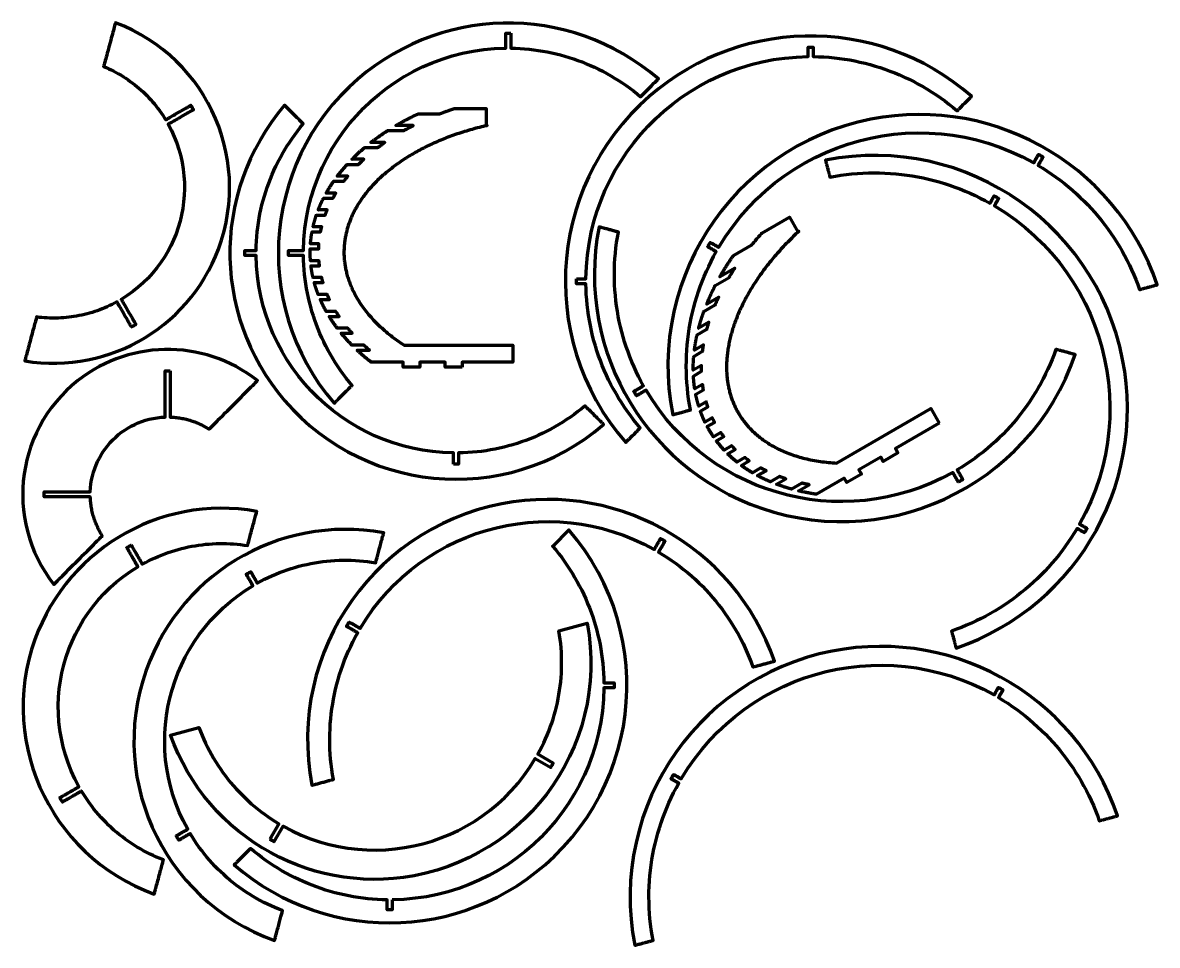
# Model space of a CAD drawing. Header units: millimetres. Extents: x -231 to 441, y -124 to 422.
import ezdxf

# ---------------------------------------------------------------- set-up
doc = ezdxf.new("R2010")
doc.units = ezdxf.units.MM
doc.header["$MEASUREMENT"] = 0

# ---------------------------------------------------------------- blocks, each defined once
blk = doc.blocks.new('block 2')
at = {"color": 7, "lineweight": 70, "true_color": 0xffffff}
blk.add_lwpolyline([(-166.45, 241.6), (-166.48, 241.65), (-166.56, 241.79), (-166.7, 242.01), (-166.87, 242.32), (-167.09, 242.7), (-167.35, 243.15), (-167.64, 243.65), (-167.96, 244.21), (-168.31, 244.82), (-168.69, 245.46), (-169.08, 246.14), (-169.48, 246.84), (-169.9, 247.57), (-170.33, 248.3), (-170.76, 249.05), (-171.19, 249.79), (-171.61, 250.53), (-172.03, 251.25), (-172.44, 251.96), (-172.83, 252.64), (-173.2, 253.28), (-173.55, 253.89), (-173.87, 254.44), (-174.16, 254.95), (-174.42, 255.4), (-174.64, 255.78), (-174.82, 256.08), (-174.95, 256.31), (-175.03, 256.45), (-175.06, 256.5), (-176.52, 255.72), (-177.94, 254.99), (-179.37, 254.29), (-180.82, 253.63), (-182.28, 252.99), (-183.75, 252.39), (-185.23, 251.82), (-186.72, 251.27), (-188.21, 250.76), (-189.72, 250.28), (-191.24, 249.83), (-192.77, 249.41), (-194.3, 249.03), (-195.84, 248.67), (-197.39, 248.35), (-198.94, 248.06), (-200.5, 247.8), (-202.06, 247.57), (-203.63, 247.37), (-205.21, 247.21), (-206.78, 247.08), (-208.36, 246.98), (-209.95, 246.91), (-211.53, 246.88), (-213.12, 246.87), (-214.71, 246.9), (-216.3, 246.97), (-217.88, 247.06), (-219.47, 247.19), (-221.06, 247.35), (-222.65, 247.55), (-222.67, 247.47), (-222.73, 247.24), (-222.83, 246.86), (-222.97, 246.36), (-223.13, 245.74), (-223.33, 245.01), (-223.55, 244.17), (-223.8, 243.25), (-224.07, 242.25), (-224.35, 241.19), (-224.66, 240.06), (-224.97, 238.89), (-225.29, 237.68), (-225.62, 236.44), (-225.96, 235.19), (-226.3, 233.94), (-226.63, 232.69), (-226.96, 231.45), (-227.29, 230.24), (-227.6, 229.07), (-227.9, 227.95), (-228.19, 226.88), (-228.45, 225.88), (-228.7, 224.96), (-228.92, 224.13), (-229.12, 223.39), (-229.29, 222.77), (-229.42, 222.27), (-229.52, 221.9), (-229.58, 221.67), (-229.61, 221.59), (-224.85, 220.9), (-220.12, 220.44), (-215.4, 220.2), (-210.7, 220.17), (-206.04, 220.35), (-201.41, 220.74), (-196.82, 221.33), (-192.29, 222.12), (-187.8, 223.11), (-183.38, 224.29), (-179.03, 225.67), (-174.74, 227.23), (-170.53, 228.97), (-166.41, 230.89), (-162.38, 232.99), (-158.44, 235.27), (-154.61, 237.71), (-150.88, 240.32), (-147.27, 243.09), (-143.78, 246.02), (-140.41, 249.1), (-137.17, 252.34), (-134.07, 255.73), (-131.12, 259.26), (-128.31, 262.94), (-125.66, 266.75), (-123.17, 270.7), (-120.85, 274.78), (-118.7, 278.99), (-116.74, 283.33), (-114.95, 287.78), (-113.15, 293.01), (-111.64, 298.27), (-110.42, 303.54), (-109.48, 308.83), (-108.82, 314.12), (-108.44, 319.4), (-108.32, 324.67), (-108.48, 329.9), (-108.89, 335.11), (-109.57, 340.26), (-110.5, 345.37), (-111.68, 350.4), (-113.1, 355.37), (-114.77, 360.25), (-116.67, 365.05), (-118.81, 369.74), (-121.18, 374.32), (-123.77, 378.78), (-126.58, 383.12), (-129.61, 387.32), (-132.85, 391.37), (-136.29, 395.26), (-139.94, 398.99), (-143.79, 402.54), (-147.84, 405.91), (-152.07, 409.09), (-156.5, 412.07), (-161.1, 414.83), (-165.89, 417.37), (-170.84, 419.68), (-175.97, 421.75), (-175.99, 421.67), (-176.06, 421.42), (-176.17, 421.03), (-176.31, 420.49), (-176.49, 419.83), (-176.69, 419.05), (-176.93, 418.17), (-177.19, 417.2), (-177.47, 416.15), (-177.77, 415.02), (-178.09, 413.84), (-178.42, 412.62), (-178.76, 411.36), (-179.1, 410.07), (-179.8, 407.48), (-180.14, 406.19), (-180.48, 404.93), (-180.81, 403.71), (-181.12, 402.53), (-181.42, 401.4), (-181.71, 400.35), (-181.97, 399.38), (-182.2, 398.49), (-182.41, 397.72), (-182.59, 397.06), (-182.73, 396.52), (-182.84, 396.13), (-182.9, 395.88), (-182.93, 395.79), (-181.4, 395.15), (-179.9, 394.47), (-178.41, 393.76), (-176.94, 393.02), (-175.48, 392.25), (-174.05, 391.45), (-172.63, 390.62), (-171.24, 389.76), (-169.86, 388.87), (-168.5, 387.96), (-167.16, 387.01), (-165.85, 386.04), (-164.55, 385.04), (-163.28, 384.02), (-162.03, 382.97), (-160.8, 381.89), (-159.59, 380.79), (-158.41, 379.65), (-157.25, 378.5), (-156.12, 377.32), (-155, 376.12), (-153.92, 374.89), (-152.86, 373.64), (-151.83, 372.36), (-150.82, 371.06), (-149.84, 369.74), (-148.88, 368.4), (-147.96, 367.04), (-147.06, 365.65), (-146.19, 364.24), (-146.14, 364.27), (-146.01, 364.35), (-145.79, 364.48), (-145.5, 364.64), (-145.14, 364.85), (-144.72, 365.09), (-144.24, 365.37), (-143.71, 365.68), (-143.14, 366.01), (-142.52, 366.36), (-141.88, 366.73), (-141.2, 367.12), (-140.51, 367.52), (-139.8, 367.93), (-139.09, 368.35), (-138.37, 368.76), (-137.65, 369.18), (-136.94, 369.58), (-136.25, 369.98), (-135.58, 370.37), (-134.93, 370.74), (-134.32, 371.1), (-133.75, 371.43), (-133.22, 371.73), (-132.74, 372.01), (-132.32, 372.25), (-131.96, 372.46), (-131.68, 372.62), (-131.46, 372.75), (-131.33, 372.82), (-131.29, 372.85), (-131.24, 372.77), (-131.19, 372.68), (-131.14, 372.6), (-131.09, 372.52), (-131.04, 372.43), (-130.99, 372.35), (-130.94, 372.27), (-130.89, 372.18), (-130.84, 372.1), (-130.79, 372.02), (-130.74, 371.93), (-130.7, 371.85), (-130.65, 371.77), (-130.6, 371.68), (-130.55, 371.6), (-130.5, 371.51), (-130.45, 371.43), (-130.41, 371.35), (-130.36, 371.26), (-130.31, 371.18), (-130.26, 371.09), (-130.21, 371.01), (-130.17, 370.93), (-130.12, 370.84), (-130.07, 370.76), (-130.02, 370.67), (-129.98, 370.59), (-129.93, 370.5), (-129.88, 370.42), (-129.83, 370.34), (-129.79, 370.25), (-129.83, 370.22), (-129.96, 370.15), (-130.18, 370.03), (-130.47, 369.86), (-130.82, 369.65), (-131.24, 369.41), (-131.72, 369.13), (-132.25, 368.83), (-132.83, 368.5), (-133.44, 368.14), (-134.08, 367.77), (-134.76, 367.38), (-135.45, 366.98), (-136.16, 366.57), (-136.88, 366.16), (-137.6, 365.74), (-138.32, 365.33), (-139.03, 364.92), (-139.72, 364.52), (-140.39, 364.13), (-141.04, 363.75), (-141.65, 363.4), (-142.22, 363.07), (-142.75, 362.76), (-143.23, 362.49), (-143.65, 362.25), (-144.01, 362.04), (-144.3, 361.87), (-144.51, 361.75), (-144.64, 361.67), (-144.69, 361.65), (-142.79, 357.98), (-141.1, 354.25), (-139.63, 350.48), (-138.36, 346.67), (-137.3, 342.82), (-136.45, 338.95), (-135.8, 335.06), (-135.35, 331.17), (-135.1, 327.27), (-135.05, 323.37), (-135.2, 319.49), (-135.54, 315.63), (-136.07, 311.79), (-136.79, 307.99), (-137.7, 304.23), (-138.79, 300.52), (-140.07, 296.87), (-141.52, 293.28), (-143.16, 289.77), (-144.98, 286.33), (-146.97, 282.98), (-149.13, 279.73), (-151.47, 276.58), (-153.98, 273.53), (-156.65, 270.61), (-159.49, 267.81), (-162.49, 265.14), (-165.66, 262.61), (-168.98, 260.23), (-172.46, 258), (-172.43, 257.95), (-172.35, 257.81), (-172.22, 257.58), (-172.04, 257.28), (-171.82, 256.9), (-171.57, 256.45), (-171.27, 255.94), (-170.95, 255.39), (-170.6, 254.78), (-170.23, 254.14), (-169.84, 253.46), (-169.43, 252.75), (-169.01, 252.03), (-168.59, 251.29), (-168.16, 250.55), (-167.73, 249.8), (-167.3, 249.07), (-166.89, 248.34), (-166.48, 247.64), (-166.09, 246.96), (-165.72, 246.32), (-165.37, 245.71), (-165.04, 245.15), (-164.75, 244.65), (-164.49, 244.2), (-164.27, 243.82), (-164.1, 243.51), (-163.97, 243.29), (-163.88, 243.15), (-163.86, 243.1), (-163.99, 243.02), (-164.03, 242.99), (-164.07, 242.97), (-164.16, 242.92), (-164.24, 242.87), (-164.33, 242.82), (-164.37, 242.79), (-164.46, 242.74), (-164.5, 242.71), (-164.59, 242.66), (-164.63, 242.64), (-164.67, 242.61), (-164.72, 242.59), (-164.76, 242.56), (-164.8, 242.54), (-164.85, 242.51), (-164.89, 242.49), (-164.93, 242.46), (-164.98, 242.44), (-165.02, 242.41), (-165.06, 242.39), (-165.19, 242.31), (-165.28, 242.26), (-165.37, 242.21), (-165.41, 242.19), (-165.5, 242.14), (-165.54, 242.11), (-165.58, 242.09), (-165.71, 242.01), (-165.76, 241.99), (-165.8, 241.96), (-165.89, 241.92), (-165.93, 241.89), (-166.02, 241.84), (-166.11, 241.79), (-166.19, 241.74), (-166.28, 241.69), (-166.32, 241.67), (-166.37, 241.65), (-166.41, 241.62), (-166.45, 241.6)], dxfattribs=at)
blk = doc.blocks.new('block 3')
at = {"color": 7, "lineweight": 70, "true_color": 0xffffff}
blk.add_lwpolyline([(-143.52, 215.71), (-143.52, 188.31), (-142.7, 188.27), (-141.92, 188.23), (-141.13, 188.17), (-140.34, 188.09), (-139.56, 188.01), (-138.78, 187.9), (-138, 187.79), (-137.23, 187.66), (-136.45, 187.52), (-135.68, 187.37), (-134.92, 187.2), (-134.15, 187.02), (-133.39, 186.83), (-132.64, 186.63), (-131.88, 186.41), (-131.13, 186.18), (-130.39, 185.93), (-129.65, 185.68), (-128.91, 185.41), (-128.18, 185.12), (-127.45, 184.83), (-126.73, 184.52), (-126.01, 184.2), (-125.3, 183.87), (-124.59, 183.53), (-123.89, 183.17), (-123.2, 182.8), (-122.51, 182.42), (-121.82, 182.03), (-121.14, 181.62), (-120.47, 181.2), (-120.39, 181.29), (-120.13, 181.54), (-118.48, 183.2), (-117.67, 184.01), (-116.75, 184.93), (-115.73, 185.94), (-114.63, 187.05), (-112.2, 189.47), (-110.91, 190.76), (-109.57, 192.1), (-108.21, 193.46), (-106.83, 194.84), (-105.44, 196.23), (-104.06, 197.61), (-102.7, 198.98), (-101.36, 200.31), (-100.07, 201.61), (-98.82, 202.85), (-97.64, 204.03), (-96.54, 205.13), (-95.52, 206.15), (-94.6, 207.07), (-93.79, 207.88), (-93.11, 208.57), (-92.55, 209.12), (-92.14, 209.54), (-91.88, 209.79), (-91.8, 209.88), (-94.86, 212.19), (-97.99, 214.34), (-101.19, 216.34), (-104.46, 218.19), (-107.79, 219.88), (-111.17, 221.42), (-114.6, 222.81), (-118.08, 224.04), (-121.59, 225.11), (-125.14, 226.04), (-128.72, 226.81), (-132.31, 227.42), (-135.93, 227.89), (-139.56, 228.19), (-143.2, 228.35), (-146.84, 228.35), (-150.48, 228.19), (-154.11, 227.89), (-157.73, 227.42), (-161.33, 226.81), (-164.9, 226.04), (-168.45, 225.11), (-171.96, 224.04), (-175.44, 222.81), (-178.87, 221.42), (-182.25, 219.88), (-185.58, 218.19), (-188.85, 216.34), (-192.05, 214.34), (-195.19, 212.19), (-198.25, 209.88), (-201.75, 206.96), (-205.06, 203.89), (-208.17, 200.69), (-211.09, 197.36), (-213.82, 193.91), (-216.34, 190.34), (-218.67, 186.68), (-220.8, 182.92), (-222.72, 179.07), (-224.45, 175.14), (-225.97, 171.14), (-227.29, 167.09), (-228.41, 162.97), (-229.31, 158.81), (-230.02, 154.62), (-230.51, 150.4), (-230.8, 146.15), (-230.88, 141.9), (-230.74, 137.64), (-230.4, 133.38), (-229.84, 129.14), (-229.07, 124.92), (-228.09, 120.73), (-226.89, 116.58), (-225.48, 112.48), (-223.84, 108.43), (-221.99, 104.44), (-219.92, 100.52), (-217.63, 96.69), (-215.12, 92.94), (-212.39, 89.29), (-212.29, 89.38), (-212.02, 89.65), (-211.58, 90.09), (-210.99, 90.68), (-210.26, 91.41), (-209.4, 92.27), (-207.36, 94.32), (-206.19, 95.48), (-204.95, 96.72), (-203.65, 98.03), (-202.29, 99.38), (-200.9, 100.77), (-199.48, 102.19), (-198.05, 103.63), (-196.62, 105.06), (-195.2, 106.48), (-192.45, 109.22), (-191.15, 110.53), (-189.91, 111.77), (-188.74, 112.93), (-187.67, 114.01), (-186.69, 114.98), (-185.84, 115.84), (-185.1, 116.57), (-184.51, 117.16), (-184.08, 117.6), (-183.8, 117.87), (-183.71, 117.96), (-184.14, 118.66), (-184.56, 119.36), (-184.97, 120.07), (-185.36, 120.78), (-185.74, 121.5), (-186.11, 122.23), (-186.46, 122.96), (-186.8, 123.7), (-187.13, 124.44), (-187.44, 125.19), (-187.74, 125.95), (-188.03, 126.71), (-188.3, 127.47), (-188.56, 128.24), (-188.81, 129.01), (-189.04, 129.79), (-189.26, 130.57), (-189.46, 131.35), (-189.65, 132.14), (-189.83, 132.94), (-189.99, 133.73), (-190.14, 134.53), (-190.28, 135.33), (-190.4, 136.14), (-190.5, 136.94), (-190.59, 137.75), (-190.67, 138.56), (-190.73, 139.38), (-190.78, 140.19), (-190.82, 141.01), (-218.22, 141.01), (-218.22, 141.06), (-218.22, 141.11), (-218.22, 141.16), (-218.22, 141.2), (-218.23, 141.3), (-218.23, 141.35), (-218.23, 141.4), (-218.23, 141.49), (-218.23, 141.54), (-218.23, 141.64), (-218.23, 141.74), (-218.23, 141.79), (-218.23, 141.83), (-218.23, 141.88), (-218.23, 141.98), (-218.24, 142.08), (-218.24, 142.12), (-218.24, 142.22), (-218.24, 142.32), (-218.24, 142.37), (-218.24, 142.51), (-218.24, 142.66), (-218.24, 142.7), (-218.24, 142.75), (-218.24, 142.8), (-218.24, 142.9), (-218.24, 142.95), (-218.23, 143.04), (-218.23, 143.14), (-218.23, 143.19), (-218.23, 143.24), (-218.23, 143.29), (-218.23, 143.38), (-218.23, 143.48), (-218.23, 143.53), (-218.23, 143.58), (-218.23, 143.62), (-218.23, 143.67), (-218.22, 143.82), (-218.22, 143.87), (-218.22, 143.91), (-218.22, 144.01), (-190.82, 144.01), (-190.68, 146.41), (-190.42, 148.77), (-190.04, 151.09), (-189.54, 153.38), (-188.94, 155.62), (-188.22, 157.81), (-187.4, 159.95), (-186.48, 162.04), (-185.46, 164.07), (-184.34, 166.04), (-183.13, 167.95), (-181.83, 169.8), (-180.45, 171.58), (-178.97, 173.28), (-177.42, 174.91), (-175.79, 176.46), (-174.09, 177.94), (-172.31, 179.32), (-170.46, 180.62), (-168.55, 181.83), (-166.58, 182.95), (-164.55, 183.97), (-162.46, 184.89), (-160.32, 185.71), (-158.13, 186.43), (-155.89, 187.03), (-153.6, 187.53), (-151.28, 187.91), (-148.92, 188.17), (-146.52, 188.31), (-146.52, 215.71), (-146.42, 215.71), (-146.32, 215.72), (-146.22, 215.72), (-146.12, 215.72), (-146.02, 215.72), (-145.92, 215.72), (-145.82, 215.72), (-145.72, 215.72), (-145.62, 215.72), (-145.52, 215.73), (-145.42, 215.73), (-145.32, 215.73), (-145.22, 215.73), (-145.12, 215.73), (-145.02, 215.73), (-144.92, 215.73), (-144.82, 215.73), (-144.72, 215.73), (-144.62, 215.73), (-144.52, 215.73), (-144.42, 215.72), (-144.32, 215.72), (-144.22, 215.72), (-144.12, 215.72), (-144.02, 215.72), (-143.92, 215.72), (-143.82, 215.72), (-143.72, 215.72), (-143.62, 215.71), (-143.52, 215.71)], dxfattribs=at)
blk = doc.blocks.new('block 4')
at = {"color": 7, "lineweight": 70, "true_color": 0xffffff}
blk.add_lwpolyline([(-166.56, 112.52), (-166.54, 112.48), (-166.48, 112.38), (-166.38, 112.2), (-166.25, 111.97), (-166.08, 111.68), (-165.88, 111.35), (-165.66, 110.96), (-165.42, 110.54), (-165.15, 110.08), (-164.87, 109.59), (-164.58, 109.08), (-164.27, 108.55), (-163.95, 108), (-163.63, 107.44), (-163.3, 106.88), (-162.98, 106.31), (-162.66, 105.76), (-162.34, 105.21), (-162.03, 104.67), (-161.74, 104.16), (-161.45, 103.67), (-161.19, 103.21), (-160.94, 102.79), (-160.72, 102.41), (-160.53, 102.07), (-160.36, 101.78), (-160.23, 101.55), (-160.13, 101.38), (-160.07, 101.27), (-160.05, 101.24), (-158.14, 102.27), (-156.28, 103.23), (-154.4, 104.14), (-152.5, 105.01), (-150.59, 105.84), (-148.67, 106.63), (-146.73, 107.38), (-144.77, 108.09), (-142.8, 108.75), (-140.82, 109.36), (-138.83, 109.94), (-136.83, 110.47), (-134.82, 110.96), (-132.8, 111.41), (-130.77, 111.81), (-128.73, 112.17), (-126.68, 112.49), (-124.63, 112.76), (-122.57, 112.99), (-120.51, 113.17), (-118.44, 113.31), (-116.37, 113.41), (-114.29, 113.46), (-112.21, 113.47), (-110.14, 113.43), (-108.06, 113.34), (-105.98, 113.22), (-103.9, 113.04), (-101.82, 112.83), (-99.74, 112.56), (-97.67, 112.26), (-97.65, 112.32), (-97.6, 112.5), (-97.52, 112.79), (-97.42, 113.18), (-97.29, 113.67), (-97.14, 114.24), (-96.96, 114.89), (-96.77, 115.6), (-96.56, 116.38), (-96.34, 117.21), (-96.1, 118.09), (-95.86, 119), (-95.61, 119.95), (-95.35, 120.91), (-95.09, 121.88), (-94.82, 122.86), (-94.56, 123.84), (-94.3, 124.8), (-94.05, 125.74), (-93.81, 126.66), (-93.57, 127.53), (-93.35, 128.37), (-93.14, 129.14), (-92.95, 129.86), (-92.77, 130.51), (-92.62, 131.08), (-92.49, 131.57), (-92.39, 131.96), (-92.31, 132.25), (-92.26, 132.43), (-92.24, 132.49), (-97.7, 133.34), (-103.14, 133.92), (-108.56, 134.25), (-113.96, 134.33), (-119.32, 134.17), (-124.64, 133.76), (-129.91, 133.11), (-135.13, 132.23), (-140.28, 131.12), (-145.37, 129.78), (-150.38, 128.22), (-155.3, 126.44), (-160.14, 124.45), (-164.87, 122.25), (-169.51, 119.84), (-174.03, 117.23), (-178.43, 114.42), (-182.7, 111.42), (-186.84, 108.23), (-190.85, 104.85), (-194.7, 101.3), (-198.4, 97.56), (-201.94, 93.65), (-205.32, 89.58), (-208.51, 85.34), (-211.53, 80.93), (-214.35, 76.37), (-216.98, 71.66), (-219.4, 66.8), (-221.62, 61.79), (-223.62, 56.64), (-225.59, 50.71), (-227.23, 44.75), (-228.54, 38.77), (-229.54, 32.78), (-230.22, 26.79), (-230.58, 20.81), (-230.64, 14.86), (-230.4, 8.94), (-229.87, 3.07), (-229.04, -2.75), (-227.92, -8.51), (-226.53, -14.19), (-224.85, -19.79), (-222.91, -25.29), (-220.69, -30.68), (-218.22, -35.96), (-215.49, -41.11), (-212.5, -46.12), (-209.27, -50.99), (-205.79, -55.7), (-202.08, -60.23), (-198.13, -64.59), (-193.96, -68.76), (-189.56, -72.73), (-184.95, -76.49), (-180.12, -80.03), (-175.08, -83.34), (-169.84, -86.4), (-164.4, -89.22), (-158.77, -91.77), (-152.94, -94.05), (-152.93, -93.98), (-152.88, -93.79), (-152.79, -93.48), (-152.68, -93.06), (-152.54, -92.55), (-152.38, -91.94), (-152.2, -91.25), (-151.99, -90.5), (-151.77, -89.68), (-151.54, -88.8), (-151.29, -87.88), (-151.04, -86.92), (-150.77, -85.94), (-150.5, -84.94), (-150.23, -83.93), (-149.96, -82.92), (-149.69, -81.92), (-149.43, -80.93), (-149.17, -79.98), (-148.93, -79.06), (-148.69, -78.18), (-148.47, -77.36), (-148.27, -76.6), (-148.09, -75.91), (-147.92, -75.31), (-147.79, -74.79), (-147.67, -74.38), (-147.59, -74.07), (-147.54, -73.88), (-147.52, -73.81), (-149.54, -73.01), (-151.53, -72.17), (-153.51, -71.29), (-155.46, -70.36), (-157.38, -69.39), (-159.29, -68.38), (-161.16, -67.33), (-163.01, -66.24), (-164.84, -65.11), (-166.64, -63.94), (-168.41, -62.73), (-170.15, -61.49), (-171.86, -60.2), (-173.55, -58.88), (-175.2, -57.52), (-176.83, -56.13), (-178.42, -54.7), (-179.98, -53.23), (-181.51, -51.73), (-183.01, -50.19), (-184.47, -48.63), (-185.9, -47.02), (-187.3, -45.39), (-188.66, -43.72), (-189.98, -42.02), (-191.27, -40.29), (-192.51, -38.53), (-193.73, -36.74), (-194.9, -34.92), (-196.03, -33.07), (-196.07, -33.1), (-196.17, -33.16), (-196.34, -33.25), (-196.56, -33.38), (-196.83, -33.53), (-197.15, -33.72), (-197.51, -33.93), (-197.91, -34.16), (-198.35, -34.41), (-198.81, -34.68), (-199.3, -34.96), (-199.81, -35.25), (-200.33, -35.56), (-200.87, -35.87), (-201.41, -36.18), (-201.96, -36.5), (-202.5, -36.81), (-203.04, -37.12), (-203.56, -37.42), (-204.07, -37.72), (-204.56, -38), (-205.02, -38.26), (-205.46, -38.51), (-205.86, -38.75), (-206.22, -38.95), (-206.54, -39.14), (-206.81, -39.29), (-207.02, -39.42), (-207.19, -39.51), (-207.29, -39.57), (-207.32, -39.59), (-207.37, -39.51), (-207.39, -39.47), (-207.42, -39.42), (-207.44, -39.38), (-207.47, -39.34), (-207.49, -39.3), (-207.52, -39.26), (-207.59, -39.13), (-207.62, -39.09), (-207.69, -38.97), (-207.71, -38.92), (-207.74, -38.88), (-207.76, -38.84), (-207.79, -38.8), (-207.81, -38.76), (-207.84, -38.72), (-207.88, -38.63), (-207.91, -38.59), (-207.93, -38.55), (-207.96, -38.51), (-207.98, -38.46), (-208.01, -38.42), (-208.03, -38.38), (-208.05, -38.34), (-208.08, -38.3), (-208.1, -38.25), (-208.13, -38.21), (-208.18, -38.13), (-208.2, -38.09), (-208.22, -38.05), (-208.25, -38), (-208.3, -37.92), (-208.32, -37.88), (-208.34, -37.84), (-208.42, -37.71), (-208.44, -37.67), (-208.46, -37.62), (-208.49, -37.58), (-208.51, -37.54), (-208.54, -37.5), (-208.58, -37.41), (-208.61, -37.37), (-208.68, -37.25), (-208.7, -37.2), (-208.75, -37.12), (-208.8, -37.03), (-208.82, -36.99), (-208.78, -36.97), (-208.68, -36.91), (-208.5, -36.81), (-208.27, -36.68), (-207.98, -36.51), (-207.65, -36.31), (-207.26, -36.09), (-206.84, -35.85), (-206.38, -35.59), (-205.89, -35.3), (-205.38, -35.01), (-204.85, -34.7), (-204.3, -34.38), (-203.74, -34.06), (-203.18, -33.73), (-202.61, -33.41), (-202.06, -33.09), (-201.51, -32.77), (-200.97, -32.46), (-200.46, -32.17), (-199.97, -31.88), (-199.51, -31.62), (-199.09, -31.38), (-198.71, -31.15), (-198.37, -30.96), (-198.08, -30.79), (-197.85, -30.66), (-197.68, -30.56), (-197.57, -30.5), (-197.53, -30.48), (-199.94, -25.87), (-202.08, -21.19), (-203.95, -16.45), (-205.56, -11.66), (-206.9, -6.83), (-207.99, -1.96), (-208.82, 2.92), (-209.39, 7.82), (-209.71, 12.73), (-209.78, 17.63), (-209.6, 22.51), (-209.18, 27.37), (-208.51, 32.19), (-207.61, 36.97), (-206.47, 41.7), (-205.09, 46.36), (-203.49, 50.95), (-201.65, 55.46), (-199.59, 59.88), (-197.3, 64.2), (-194.79, 68.4), (-192.06, 72.49), (-189.11, 76.45), (-185.95, 80.27), (-182.58, 83.94), (-179, 87.45), (-175.22, 90.8), (-171.23, 93.97), (-167.04, 96.95), (-162.64, 99.74), (-162.67, 99.77), (-162.73, 99.88), (-162.83, 100.05), (-162.96, 100.28), (-163.13, 100.57), (-163.32, 100.91), (-163.54, 101.29), (-163.79, 101.71), (-164.05, 102.17), (-164.33, 102.66), (-164.63, 103.17), (-164.94, 103.71), (-165.25, 104.26), (-165.58, 104.81), (-165.9, 105.38), (-166.23, 105.94), (-166.55, 106.5), (-166.87, 107.05), (-167.17, 107.58), (-167.47, 108.09), (-167.75, 108.58), (-168.02, 109.04), (-168.26, 109.46), (-168.48, 109.85), (-168.68, 110.18), (-168.84, 110.47), (-168.98, 110.7), (-169.08, 110.88), (-169.14, 110.98), (-169.16, 111.02), (-169.07, 111.07), (-168.99, 111.12), (-168.9, 111.17), (-168.82, 111.22), (-168.73, 111.28), (-168.64, 111.33), (-168.56, 111.38), (-168.47, 111.43), (-168.39, 111.48), (-168.21, 111.58), (-168.13, 111.63), (-168.04, 111.68), (-167.95, 111.73), (-167.87, 111.78), (-167.78, 111.83), (-167.69, 111.88), (-167.61, 111.93), (-167.52, 111.98), (-167.43, 112.03), (-167.35, 112.08), (-167.26, 112.13), (-167.17, 112.18), (-167.09, 112.23), (-167, 112.28), (-166.91, 112.32), (-166.82, 112.37), (-166.74, 112.42), (-166.65, 112.47), (-166.56, 112.52)], dxfattribs=at)
blk = doc.blocks.new('block 5')
at = {"color": 7, "lineweight": 70, "true_color": 0xffffff}
blk.add_lwpolyline([(-139.9, -59.56), (-139.88, -59.55), (-139.81, -59.51), (-139.71, -59.45), (-139.57, -59.37), (-139.4, -59.27), (-139.2, -59.15), (-138.97, -59.02), (-138.71, -58.88), (-138.44, -58.72), (-138.15, -58.55), (-137.84, -58.37), (-137.52, -58.19), (-137.2, -58), (-136.86, -57.81), (-136.53, -57.61), (-136.19, -57.42), (-135.85, -57.23), (-135.53, -57.04), (-135.21, -56.85), (-134.9, -56.68), (-134.61, -56.51), (-134.34, -56.35), (-134.08, -56.2), (-133.85, -56.07), (-133.65, -55.95), (-133.48, -55.85), (-133.34, -55.77), (-133.24, -55.72), (-133.17, -55.68), (-133.15, -55.67), (-135.83, -50.56), (-138.13, -45.56), (-140.16, -40.49), (-141.9, -35.36), (-143.38, -30.2), (-144.59, -24.99), (-145.53, -19.77), (-146.2, -14.52), (-146.62, -9.27), (-146.77, -4.02), (-146.66, 1.21), (-146.31, 6.42), (-145.7, 11.6), (-144.84, 16.74), (-143.73, 21.83), (-142.38, 26.85), (-140.78, 31.81), (-138.95, 36.69), (-136.88, 41.48), (-134.58, 46.17), (-132.04, 50.75), (-129.28, 55.21), (-126.29, 59.55), (-123.08, 63.75), (-119.64, 67.8), (-115.99, 71.69), (-112.12, 75.43), (-108.03, 78.98), (-103.74, 82.35), (-99.23, 85.53), (-94.52, 88.51), (-94.53, 88.53), (-94.57, 88.59), (-94.62, 88.68), (-94.7, 88.81), (-94.79, 88.98), (-94.9, 89.17), (-95.03, 89.38), (-95.17, 89.62), (-95.32, 89.88), (-95.48, 90.16), (-95.65, 90.45), (-95.82, 90.76), (-96, 91.07), (-96.19, 91.39), (-96.38, 91.72), (-96.56, 92.04), (-96.75, 92.37), (-96.94, 92.69), (-97.12, 93), (-97.29, 93.31), (-97.46, 93.6), (-97.62, 93.88), (-97.77, 94.14), (-97.91, 94.38), (-98.04, 94.59), (-98.15, 94.78), (-98.24, 94.94), (-98.31, 95.07), (-98.37, 95.17), (-98.4, 95.23), (-98.42, 95.25), (-98.33, 95.3), (-98.25, 95.35), (-98.17, 95.4), (-98.08, 95.45), (-98, 95.5), (-97.92, 95.55), (-97.83, 95.6), (-97.75, 95.64), (-97.67, 95.69), (-97.58, 95.74), (-97.5, 95.79), (-97.42, 95.84), (-97.33, 95.89), (-97.25, 95.94), (-97.16, 95.99), (-97.08, 96.03), (-97, 96.08), (-96.91, 96.13), (-96.83, 96.18), (-96.74, 96.23), (-96.66, 96.28), (-96.58, 96.32), (-96.49, 96.37), (-96.41, 96.42), (-96.32, 96.47), (-96.24, 96.51), (-96.16, 96.56), (-96.07, 96.61), (-95.99, 96.66), (-95.9, 96.7), (-95.82, 96.75), (-95.81, 96.73), (-95.77, 96.67), (-95.72, 96.57), (-95.64, 96.44), (-95.55, 96.28), (-95.44, 96.09), (-95.31, 95.88), (-95.17, 95.64), (-95.02, 95.38), (-94.86, 95.1), (-94.7, 94.81), (-94.52, 94.5), (-94.34, 94.19), (-94.15, 93.87), (-93.97, 93.54), (-93.78, 93.22), (-93.59, 92.89), (-93.4, 92.57), (-93.22, 92.26), (-93.05, 91.95), (-92.88, 91.66), (-92.72, 91.38), (-92.57, 91.12), (-92.43, 90.88), (-92.31, 90.67), (-92.2, 90.48), (-92.1, 90.31), (-92.03, 90.18), (-91.97, 90.09), (-91.94, 90.03), (-91.92, 90.01), (-89.78, 91.17), (-87.61, 92.29), (-85.43, 93.35), (-83.22, 94.36), (-81, 95.32), (-78.75, 96.23), (-76.49, 97.09), (-74.21, 97.89), (-71.92, 98.64), (-69.61, 99.34), (-67.29, 99.99), (-64.96, 100.59), (-62.61, 101.13), (-60.25, 101.62), (-57.88, 102.05), (-55.51, 102.43), (-53.12, 102.76), (-50.73, 103.04), (-48.33, 103.26), (-45.93, 103.43), (-43.52, 103.54), (-41.1, 103.6), (-38.69, 103.6), (-36.27, 103.55), (-33.85, 103.45), (-31.43, 103.29), (-29.02, 103.07), (-26.6, 102.8), (-24.19, 102.48), (-21.78, 102.1), (-21.76, 102.15), (-21.72, 102.32), (-21.64, 102.59), (-21.55, 102.95), (-21.43, 103.4), (-21.28, 103.93), (-21.12, 104.53), (-20.95, 105.19), (-20.75, 105.91), (-20.55, 106.68), (-20.33, 107.48), (-20.11, 108.31), (-19.88, 109.17), (-19.65, 110.05), (-19.17, 111.81), (-18.94, 112.69), (-18.71, 113.54), (-18.48, 114.38), (-18.27, 115.18), (-18.06, 115.95), (-17.87, 116.67), (-17.69, 117.33), (-17.53, 117.93), (-17.39, 118.46), (-17.27, 118.91), (-17.17, 119.27), (-17.1, 119.54), (-17.06, 119.71), (-17.04, 119.76), (-23.09, 120.73), (-28.91, 121.37), (-34.72, 121.74), (-40.5, 121.84), (-46.24, 121.68), (-51.94, 121.25), (-57.59, 120.57), (-63.18, 119.63), (-68.7, 118.44), (-74.14, 117.02), (-79.51, 115.35), (-84.78, 113.44), (-89.96, 111.31), (-95.03, 108.95), (-99.99, 106.37), (-104.83, 103.57), (-109.54, 100.56), (-114.11, 97.34), (-118.54, 93.92), (-122.82, 90.3), (-126.94, 86.48), (-130.9, 82.47), (-134.68, 78.27), (-138.28, 73.9), (-141.68, 69.34), (-144.9, 64.61), (-147.9, 59.72), (-150.7, 54.66), (-153.27, 49.44), (-155.62, 44.06), (-157.73, 38.54), (-159.8, 32.22), (-161.51, 25.86), (-162.88, 19.49), (-163.91, 13.1), (-164.59, 6.73), (-164.95, 0.36), (-164.99, -5.97), (-164.7, -12.27), (-164.09, -18.52), (-163.18, -24.72), (-161.96, -30.84), (-160.44, -36.88), (-158.63, -42.83), (-156.53, -48.67), (-154.15, -54.4), (-151.48, -60), (-148.55, -65.47), (-145.34, -70.79), (-141.87, -75.95), (-138.15, -80.94), (-134.17, -85.75), (-129.95, -90.37), (-125.48, -94.79), (-120.78, -98.99), (-115.85, -102.97), (-110.69, -106.71), (-105.31, -110.2), (-99.71, -113.43), (-93.9, -116.4), (-87.89, -119.08), (-81.68, -121.48), (-81.67, -121.42), (-81.63, -121.26), (-81.56, -121.01), (-81.47, -120.67), (-81.35, -120.25), (-81.22, -119.75), (-81.07, -119.18), (-80.9, -118.55), (-80.72, -117.87), (-80.52, -117.15), (-80.32, -116.38), (-80.1, -115.58), (-79.88, -114.76), (-79.66, -113.92), (-79.43, -113.07), (-79.2, -112.21), (-78.97, -111.36), (-78.75, -110.52), (-78.53, -109.7), (-78.31, -108.9), (-78.11, -108.14), (-77.91, -107.41), (-77.73, -106.73), (-77.56, -106.1), (-77.41, -105.54), (-77.28, -105.04), (-77.16, -104.61), (-77.07, -104.27), (-77, -104.02), (-76.96, -103.86), (-76.95, -103.81), (-79.22, -102.93), (-81.48, -102.01), (-83.71, -101.03), (-85.91, -100.01), (-88.08, -98.94), (-90.23, -97.82), (-92.35, -96.66), (-94.44, -95.44), (-96.5, -94.19), (-98.53, -92.88), (-100.53, -91.54), (-102.49, -90.15), (-104.43, -88.71), (-106.33, -87.23), (-108.2, -85.72), (-110.03, -84.15), (-111.83, -82.55), (-113.59, -80.91), (-115.31, -79.23), (-117, -77.51), (-118.65, -75.75), (-120.26, -73.95), (-121.83, -72.11), (-123.36, -70.24), (-124.85, -68.33), (-126.3, -66.39), (-127.7, -64.41), (-129.06, -62.39), (-130.38, -60.34), (-131.65, -58.26), (-131.67, -58.28), (-131.74, -58.31), (-131.84, -58.37), (-131.98, -58.45), (-132.15, -58.55), (-132.35, -58.67), (-132.58, -58.8), (-132.84, -58.95), (-133.11, -59.1), (-133.4, -59.27), (-133.71, -59.45), (-134.03, -59.63), (-134.35, -59.82), (-134.69, -60.02), (-135.36, -60.41), (-135.7, -60.6), (-136.02, -60.79), (-136.34, -60.97), (-136.65, -61.15), (-136.94, -61.32), (-137.21, -61.47), (-137.47, -61.62), (-137.7, -61.75), (-137.9, -61.87), (-138.07, -61.97), (-138.21, -62.05), (-138.31, -62.11), (-138.38, -62.15), (-138.4, -62.16), (-138.42, -62.12), (-138.45, -62.07), (-138.47, -62.03), (-138.53, -61.94), (-138.55, -61.9), (-138.58, -61.86), (-138.6, -61.81), (-138.65, -61.73), (-138.68, -61.68), (-138.7, -61.64), (-138.73, -61.6), (-138.8, -61.47), (-138.83, -61.43), (-138.86, -61.38), (-138.88, -61.34), (-138.93, -61.25), (-138.96, -61.21), (-138.98, -61.17), (-139.01, -61.12), (-139.03, -61.08), (-139.06, -61.04), (-139.08, -60.99), (-139.13, -60.91), (-139.16, -60.86), (-139.18, -60.82), (-139.21, -60.78), (-139.26, -60.69), (-139.31, -60.6), (-139.33, -60.56), (-139.36, -60.52), (-139.38, -60.47), (-139.41, -60.43), (-139.43, -60.39), (-139.46, -60.34), (-139.48, -60.3), (-139.5, -60.26), (-139.53, -60.21), (-139.55, -60.17), (-139.58, -60.13), (-139.6, -60.08), (-139.68, -59.95), (-139.7, -59.91), (-139.75, -59.82), (-139.82, -59.69), (-139.87, -59.6), (-139.9, -59.56)], dxfattribs=at)
blk = doc.blocks.new('block 6')
at = {"color": 7, "lineweight": 70, "true_color": 0xffffff}
blk.add_lwpolyline([(-84.44, -61.51), (-84.39, -61.54), (-84.35, -61.57), (-84.31, -61.59), (-84.27, -61.62), (-84.22, -61.64), (-84.18, -61.67), (-84.14, -61.69), (-84.01, -61.77), (-83.96, -61.79), (-83.92, -61.82), (-83.75, -61.92), (-83.62, -62), (-83.53, -62.05), (-83.49, -62.07), (-83.45, -62.1), (-83.4, -62.12), (-83.36, -62.15), (-83.31, -62.17), (-83.27, -62.2), (-83.1, -62.3), (-83.06, -62.32), (-82.97, -62.37), (-82.84, -62.45), (-82.71, -62.52), (-82.62, -62.57), (-82.58, -62.6), (-82.53, -62.62), (-82.49, -62.65), (-82.45, -62.67), (-82.4, -62.69), (-82.36, -62.72), (-82.32, -62.74), (-82.27, -62.77), (-82.19, -62.82), (-82.14, -62.84), (-82.1, -62.87), (-82.06, -62.89), (-82.01, -62.92), (-81.97, -62.94), (-81.93, -62.97), (-81.88, -62.99), (-81.84, -63.01), (-76.57, -53.89), (-71.29, -56.67), (-65.92, -59.13), (-60.49, -61.29), (-54.99, -63.14), (-49.45, -64.69), (-43.87, -65.94), (-38.27, -66.89), (-32.65, -67.55), (-27.02, -67.92), (-21.4, -68.01), (-15.8, -67.81), (-10.23, -67.33), (-4.69, -66.57), (0.79, -65.53), (6.21, -64.22), (11.56, -62.64), (16.83, -60.8), (22, -58.69), (27.07, -56.32), (32.02, -53.69), (36.85, -50.81), (41.53, -47.68), (46.07, -44.29), (50.45, -40.66), (54.66, -36.79), (58.68, -32.68), (62.51, -28.33), (66.14, -23.74), (69.56, -18.93), (72.74, -13.88), (81.87, -19.15), (81.92, -19.06), (81.97, -18.98), (82.02, -18.89), (82.12, -18.72), (82.17, -18.63), (82.22, -18.55), (82.27, -18.46), (82.32, -18.37), (82.37, -18.29), (82.42, -18.2), (82.47, -18.11), (82.52, -18.03), (82.57, -17.94), (82.62, -17.86), (82.67, -17.77), (82.77, -17.6), (82.82, -17.51), (82.92, -17.33), (82.97, -17.25), (83.02, -17.16), (83.07, -17.07), (83.12, -16.99), (83.17, -16.9), (83.22, -16.81), (83.27, -16.73), (83.32, -16.64), (83.37, -16.55), (74.24, -11.28), (75.46, -9.05), (76.62, -6.8), (77.73, -4.53), (78.78, -2.23), (79.78, 0.09), (80.72, 2.42), (81.61, 4.78), (82.45, 7.15), (83.23, 9.53), (83.96, 11.94), (84.63, 14.35), (85.25, 16.79), (85.81, 19.23), (86.31, 21.68), (86.76, 24.15), (87.16, 26.62), (87.5, 29.1), (87.78, 31.59), (88, 34.09), (88.17, 36.59), (88.29, 39.1), (88.34, 41.61), (88.34, 44.13), (88.28, 46.64), (88.17, 49.16), (87.99, 51.68), (87.76, 54.19), (87.48, 56.71), (87.13, 59.22), (86.72, 61.72), (103.5, 66.22), (104.6, 59.27), (105.31, 52.36), (105.65, 45.48), (105.62, 38.66), (105.22, 31.9), (104.48, 25.21), (103.39, 18.61), (101.96, 12.11), (100.2, 5.72), (98.11, -0.55), (95.72, -6.69), (93.02, -12.69), (90.02, -18.53), (86.73, -24.21), (83.15, -29.71), (79.31, -35.02), (75.19, -40.13), (70.81, -45.03), (66.19, -49.7), (61.32, -54.14), (56.21, -58.34), (50.88, -62.27), (45.32, -65.94), (39.56, -69.33), (33.59, -72.43), (27.42, -75.23), (21.06, -77.71), (14.52, -79.86), (7.81, -81.68), (0.93, -83.15), (-5.26, -84.15), (-11.24, -84.82), (-17.19, -85.21), (-23.12, -85.32), (-29.01, -85.16), (-34.85, -84.72), (-40.64, -84.03), (-46.37, -83.07), (-52.03, -81.86), (-57.62, -80.4), (-63.12, -78.7), (-68.53, -76.75), (-73.84, -74.56), (-79.04, -72.14), (-84.12, -69.5), (-89.08, -66.63), (-93.91, -63.54), (-98.6, -60.24), (-103.14, -56.73), (-107.53, -53.01), (-111.75, -49.09), (-115.8, -44.98), (-119.67, -40.68), (-123.36, -36.19), (-126.85, -31.51), (-130.14, -26.66), (-133.21, -21.64), (-136.07, -16.44), (-138.71, -11.09), (-141.1, -5.57), (-143.26, 0.1), (-126.48, 4.6), (-125.58, 2.22), (-124.62, -0.13), (-123.62, -2.45), (-122.56, -4.74), (-121.45, -7.01), (-120.29, -9.24), (-119.08, -11.45), (-117.83, -13.63), (-116.52, -15.78), (-115.17, -17.89), (-113.78, -19.98), (-112.33, -22.03), (-110.84, -24.04), (-109.31, -26.02), (-107.73, -27.97), (-106.11, -29.88), (-104.44, -31.75), (-102.73, -33.58), (-100.98, -35.38), (-99.19, -37.14), (-97.36, -38.86), (-95.49, -40.53), (-93.58, -42.17), (-91.64, -43.76), (-89.65, -45.31), (-87.62, -46.82), (-85.56, -48.28), (-83.47, -49.7), (-81.34, -51.07), (-79.17, -52.39), (-84.44, -61.51)], dxfattribs=at)
blk = doc.blocks.new('block 7')
at = {"color": 7, "lineweight": 70, "true_color": 0xffffff}
blk.add_lwpolyline([(24.3, 160.35), (24.3, 167.06), (17.92, 167.31), (11.84, 167.87), (5.85, 168.73), (-0.04, 169.88), (-5.82, 171.32), (-11.48, 173.04), (-17.02, 175.03), (-22.43, 177.29), (-27.7, 179.79), (-32.82, 182.55), (-37.78, 185.55), (-42.59, 188.78), (-47.22, 192.24), (-51.68, 195.91), (-55.95, 199.79), (-60.02, 203.87), (-63.9, 208.15), (-67.56, 212.61), (-71.01, 217.25), (-74.23, 222.06), (-77.22, 227.03), (-79.97, 232.16), (-82.47, 237.43), (-84.72, 242.84), (-86.7, 248.39), (-88.41, 254.05), (-89.84, 259.84), (-90.98, 265.73), (-91.83, 271.72), (-92.38, 277.81), (-92.61, 283.98), (-99.32, 283.98), (-99.32, 284.02), (-99.32, 284.12), (-99.32, 284.22), (-99.32, 284.27), (-99.32, 284.31), (-99.32, 284.36), (-99.32, 284.41), (-99.32, 284.46), (-99.32, 284.56), (-99.32, 284.6), (-99.33, 284.65), (-99.33, 284.7), (-99.33, 284.85), (-99.33, 284.99), (-99.33, 285.04), (-99.33, 285.09), (-99.33, 285.14), (-99.33, 285.19), (-99.33, 285.23), (-99.33, 285.43), (-99.33, 285.52), (-99.33, 285.72), (-99.33, 285.77), (-99.33, 285.81), (-99.33, 285.86), (-99.33, 285.91), (-99.33, 285.96), (-99.33, 286.1), (-99.33, 286.25), (-99.33, 286.3), (-99.32, 286.35), (-99.32, 286.39), (-99.32, 286.49), (-99.32, 286.54), (-99.32, 286.59), (-99.32, 286.64), (-99.32, 286.69), (-99.32, 286.83), (-99.32, 286.93), (-99.32, 286.98), (-92.61, 286.98), (-92.55, 289.72), (-92.42, 292.45), (-92.23, 295.17), (-91.97, 297.89), (-91.66, 300.59), (-91.28, 303.29), (-90.84, 305.97), (-90.34, 308.63), (-89.78, 311.28), (-89.16, 313.92), (-88.48, 316.54), (-87.74, 319.14), (-86.94, 321.73), (-86.08, 324.29), (-85.17, 326.84), (-84.19, 329.36), (-83.16, 331.86), (-82.08, 334.33), (-80.93, 336.79), (-79.73, 339.21), (-78.47, 341.61), (-77.16, 343.98), (-75.8, 346.33), (-74.37, 348.64), (-72.9, 350.92), (-71.37, 353.18), (-69.78, 355.39), (-68.14, 357.58), (-66.45, 359.73), (-64.71, 361.85), (-64.75, 361.88), (-64.85, 361.98), (-65.01, 362.14), (-65.22, 362.36), (-65.8, 362.93), (-66.15, 363.29), (-66.54, 363.68), (-66.97, 364.1), (-67.42, 364.56), (-68.39, 365.53), (-68.91, 366.04), (-69.43, 366.57), (-69.96, 367.1), (-70.49, 367.63), (-73.03, 370.17), (-73.48, 370.62), (-73.91, 371.04), (-74.3, 371.43), (-74.65, 371.79), (-74.96, 372.09), (-75.44, 372.57), (-75.59, 372.73), (-75.69, 372.83), (-75.72, 372.86), (-79.77, 367.93), (-83.55, 362.86), (-87.06, 357.65), (-90.3, 352.32), (-93.27, 346.88), (-95.97, 341.34), (-98.4, 335.71), (-100.56, 329.99), (-102.45, 324.21), (-104.07, 318.35), (-105.42, 312.45), (-106.5, 306.5), (-107.31, 300.52), (-107.85, 294.51), (-108.12, 288.49), (-108.12, 282.47), (-107.85, 276.45), (-107.31, 270.44), (-106.5, 264.46), (-105.42, 258.51), (-104.07, 252.6), (-102.45, 246.75), (-100.56, 240.97), (-98.4, 235.25), (-95.97, 229.62), (-93.27, 224.08), (-90.3, 218.64), (-87.06, 213.31), (-83.55, 208.1), (-79.77, 203.03), (-75.72, 198.09), (-70.94, 192.82), (-65.95, 187.86), (-60.75, 183.21), (-55.37, 178.88), (-49.81, 174.86), (-44.09, 171.16), (-38.22, 167.77), (-32.22, 164.7), (-26.09, 161.95), (-19.86, 159.52), (-13.53, 157.41), (-7.11, 155.62), (-0.63, 154.15), (5.91, 153), (12.5, 152.18), (19.11, 151.69), (25.75, 151.52), (32.39, 151.68), (39.02, 152.16), (45.63, 152.98), (52.2, 154.12), (58.73, 155.6), (65.2, 157.41), (71.59, 159.55), (77.9, 162.03), (84.1, 164.84), (90.2, 167.98), (96.17, 171.47), (102, 175.29), (107.67, 179.45), (113.19, 183.95), (113.15, 183.99), (112.88, 184.26), (112.65, 184.49), (112.37, 184.77), (112.04, 185.09), (111.25, 185.88), (110.81, 186.33), (110.33, 186.8), (109.83, 187.31), (109.31, 187.83), (108.78, 188.36), (108.23, 188.91), (107.68, 189.46), (107.13, 190.01), (106.05, 191.09), (105.53, 191.61), (105.03, 192.11), (104.55, 192.59), (104.1, 193.03), (103.69, 193.44), (103.32, 193.82), (102.99, 194.15), (102.48, 194.65), (102.31, 194.82), (102.17, 194.96), (100.06, 193.22), (97.91, 191.53), (95.72, 189.89), (93.5, 188.31), (91.25, 186.78), (88.97, 185.3), (86.65, 183.88), (84.31, 182.51), (81.94, 181.2), (79.54, 179.94), (77.11, 178.74), (74.66, 177.6), (72.18, 176.51), (69.69, 175.48), (67.16, 174.51), (64.62, 173.59), (62.05, 172.73), (59.47, 171.94), (56.87, 171.2), (54.25, 170.52), (51.61, 169.89), (48.96, 169.34), (46.29, 168.84), (43.61, 168.4), (40.92, 168.02), (38.21, 167.7), (35.5, 167.45), (32.78, 167.25), (30.04, 167.13), (27.3, 167.06), (27.3, 160.35), (27.2, 160.35), (27.1, 160.35), (27, 160.35), (26.9, 160.35), (26.8, 160.35), (26.7, 160.35), (26.6, 160.35), (26.5, 160.35), (26.4, 160.35), (26.3, 160.35), (26.2, 160.35), (26.1, 160.35), (26, 160.35), (25.9, 160.35), (25.8, 160.35), (25.7, 160.35), (25.6, 160.35), (25.5, 160.35), (25.4, 160.35), (25.3, 160.35), (25.2, 160.35), (25.1, 160.35), (25, 160.35), (24.9, 160.35), (24.8, 160.35), (24.7, 160.35), (24.6, 160.35), (24.5, 160.35), (24.4, 160.35), (24.3, 160.35)], dxfattribs=at)
blk = doc.blocks.new('block 8')
at = {"color": 7, "lineweight": 70, "true_color": 0xffffff}
blk.add_lwpolyline([(58.19, 415.47), (58.19, 406.65), (61.01, 406.59), (63.72, 406.46), (66.43, 406.27), (69.12, 406.03), (71.81, 405.72), (74.48, 405.35), (77.15, 404.93), (79.8, 404.44), (82.44, 403.9), (85.06, 403.3), (87.66, 402.64), (90.25, 401.93), (92.83, 401.15), (95.38, 400.33), (97.91, 399.44), (100.43, 398.5), (102.92, 397.5), (105.39, 396.45), (107.84, 395.35), (110.26, 394.19), (112.66, 392.97), (115.03, 391.7), (117.38, 390.38), (119.7, 389.01), (121.98, 387.58), (124.24, 386.1), (126.47, 384.57), (128.67, 382.99), (130.83, 381.35), (132.97, 379.67), (135.06, 377.93), (135.34, 378.21), (135.54, 378.41), (135.8, 378.67), (136.09, 378.96), (136.43, 379.3), (137.21, 380.08), (137.65, 380.52), (138.11, 380.98), (138.58, 381.45), (139.58, 382.45), (140.09, 382.95), (140.59, 383.47), (141.1, 383.97), (141.61, 384.48), (143.03, 385.9), (143.47, 386.34), (143.87, 386.74), (144.88, 387.75), (145.14, 388.01), (145.34, 388.21), (145.59, 388.46), (145.62, 388.49), (140.6, 392.62), (135.44, 396.47), (130.14, 400.05), (124.72, 403.35), (119.19, 406.38), (113.55, 409.13), (107.82, 411.61), (102, 413.81), (96.11, 415.74), (90.15, 417.39), (84.14, 418.76), (78.09, 419.86), (72, 420.69), (65.89, 421.24), (59.76, 421.51), (53.63, 421.51), (47.5, 421.24), (41.38, 420.69), (35.29, 419.86), (29.24, 418.76), (23.23, 417.39), (17.28, 415.74), (11.39, 413.81), (5.57, 411.61), (-0.16, 409.13), (-5.8, 406.38), (-11.33, 403.35), (-16.76, 400.05), (-22.05, 396.47), (-27.21, 392.62), (-32.23, 388.49), (-37.58, 383.62), (-42.62, 378.54), (-47.33, 373.25), (-51.73, 367.78), (-55.81, 362.13), (-59.56, 356.31), (-63, 350.34), (-66.11, 344.24), (-68.9, 338.01), (-71.36, 331.67), (-73.5, 325.23), (-75.31, 318.71), (-76.8, 312.12), (-77.95, 305.47), (-78.78, 298.78), (-79.27, 292.05), (-79.44, 285.31), (-79.27, 278.57), (-78.77, 271.83), (-77.93, 265.11), (-76.76, 258.43), (-75.25, 251.8), (-73.41, 245.23), (-71.22, 238.74), (-68.7, 232.33), (-65.83, 226.03), (-62.63, 219.84), (-59.08, 213.78), (-55.19, 207.86), (-50.96, 202.09), (-46.38, 196.49), (-46.34, 196.53), (-46.24, 196.63), (-46.08, 196.79), (-45.86, 197.01), (-45.59, 197.28), (-45.28, 197.59), (-44.92, 197.95), (-44.52, 198.35), (-43.64, 199.23), (-43.16, 199.71), (-39.04, 203.83), (-38.56, 204.31), (-37.67, 205.2), (-37.27, 205.59), (-36.92, 205.95), (-36.6, 206.27), (-36.33, 206.54), (-36.11, 206.76), (-35.95, 206.92), (-35.85, 207.02), (-35.82, 207.05), (-37.61, 209.22), (-39.35, 211.43), (-41.04, 213.67), (-42.67, 215.94), (-44.25, 218.25), (-45.77, 220.6), (-47.23, 222.97), (-48.64, 225.38), (-49.99, 227.81), (-51.28, 230.28), (-52.52, 232.77), (-53.7, 235.28), (-54.82, 237.83), (-55.88, 240.39), (-56.88, 242.98), (-57.82, 245.59), (-58.71, 248.23), (-59.53, 250.88), (-60.29, 253.55), (-60.99, 256.24), (-61.63, 258.95), (-62.2, 261.68), (-62.72, 264.42), (-63.17, 267.17), (-63.56, 269.93), (-63.88, 272.71), (-64.15, 275.5), (-64.34, 278.3), (-64.47, 281.11), (-64.54, 283.92), (-73.36, 283.92), (-73.36, 283.97), (-73.36, 284.02), (-73.36, 284.07), (-73.36, 284.11), (-73.36, 284.21), (-73.36, 284.31), (-73.36, 284.5), (-73.36, 284.55), (-73.36, 284.6), (-73.36, 284.65), (-73.37, 284.74), (-73.37, 284.79), (-73.37, 284.84), (-73.37, 284.89), (-73.37, 284.94), (-73.37, 285.03), (-73.37, 285.08), (-73.37, 285.13), (-73.37, 285.23), (-73.37, 285.32), (-73.37, 285.52), (-73.37, 285.61), (-73.37, 285.66), (-73.37, 285.81), (-73.37, 285.9), (-73.37, 285.95), (-73.37, 286), (-73.37, 286.05), (-73.37, 286.1), (-73.36, 286.24), (-73.36, 286.34), (-73.36, 286.44), (-73.36, 286.49), (-73.36, 286.53), (-73.36, 286.63), (-73.36, 286.68), (-73.36, 286.73), (-73.36, 286.78), (-73.36, 286.82), (-73.36, 286.92), (-64.54, 286.92), (-64.29, 293.46), (-63.69, 299.9), (-62.77, 306.24), (-61.52, 312.47), (-59.96, 318.58), (-58.09, 324.56), (-55.93, 330.4), (-53.48, 336.1), (-50.75, 341.64), (-47.76, 347.02), (-44.5, 352.23), (-40.99, 357.25), (-37.24, 362.09), (-33.25, 366.72), (-29.04, 371.15), (-24.61, 375.36), (-19.97, 379.35), (-15.14, 383.1), (-10.11, 386.61), (-4.91, 389.87), (0.47, 392.87), (6.01, 395.59), (11.71, 398.04), (17.56, 400.21), (23.54, 402.07), (29.65, 403.63), (35.88, 404.88), (42.22, 405.81), (48.66, 406.4), (55.19, 406.65), (55.19, 415.47), (55.39, 415.47), (55.59, 415.48), (55.69, 415.48), (55.79, 415.48), (55.89, 415.48), (55.99, 415.48), (56.09, 415.48), (56.19, 415.48), (56.29, 415.48), (56.39, 415.48), (56.49, 415.48), (56.59, 415.48), (56.79, 415.48), (56.89, 415.48), (56.99, 415.48), (57.09, 415.48), (57.19, 415.48), (57.29, 415.48), (57.39, 415.48), (57.49, 415.48), (57.59, 415.48), (57.79, 415.48), (57.89, 415.47), (57.99, 415.47), (58.19, 415.47)], dxfattribs=at)
blk = doc.blocks.new('block 9')
at = {"color": 7, "lineweight": 70, "true_color": 0xffffff}
blk.add_lwpolyline([(-12.03, -97.44), (-12.03, -103.42), (-12.13, -103.42), (-12.22, -103.42), (-12.32, -103.43), (-12.42, -103.43), (-12.52, -103.43), (-12.61, -103.43), (-12.71, -103.43), (-12.81, -103.43), (-12.9, -103.43), (-13, -103.43), (-13.09, -103.43), (-13.19, -103.43), (-13.29, -103.43), (-13.38, -103.43), (-13.48, -103.43), (-13.58, -103.43), (-13.67, -103.43), (-13.77, -103.43), (-13.87, -103.43), (-14.06, -103.43), (-14.16, -103.43), (-14.26, -103.43), (-14.35, -103.43), (-14.45, -103.43), (-14.54, -103.43), (-14.64, -103.43), (-14.74, -103.43), (-14.83, -103.42), (-14.93, -103.42), (-15.03, -103.42), (-15.03, -97.44), (-17.9, -97.37), (-20.76, -97.24), (-23.61, -97.04), (-26.46, -96.79), (-29.29, -96.46), (-32.11, -96.08), (-34.92, -95.63), (-37.71, -95.12), (-40.49, -94.55), (-43.26, -93.91), (-46, -93.22), (-48.73, -92.46), (-51.45, -91.65), (-54.14, -90.77), (-56.81, -89.84), (-59.46, -88.84), (-62.08, -87.79), (-64.69, -86.68), (-67.27, -85.51), (-69.82, -84.28), (-72.35, -82.99), (-74.84, -81.65), (-77.31, -80.25), (-79.75, -78.8), (-82.16, -77.29), (-84.54, -75.72), (-86.88, -74.1), (-89.2, -72.42), (-91.47, -70.69), (-93.71, -68.9), (-95.92, -67.07), (-95.95, -67.1), (-96.03, -67.18), (-96.17, -67.32), (-96.36, -67.51), (-96.59, -67.74), (-96.86, -68.01), (-97.88, -69.03), (-98.28, -69.43), (-98.7, -69.85), (-103.6, -74.75), (-103.97, -75.12), (-104.31, -75.46), (-105.56, -76.71), (-100.2, -81.14), (-94.67, -85.26), (-89, -89.07), (-83.19, -92.58), (-77.26, -95.79), (-71.21, -98.69), (-65.06, -101.28), (-58.81, -103.57), (-52.49, -105.56), (-46.1, -107.23), (-39.66, -108.61), (-33.17, -109.68), (-26.64, -110.44), (-20.09, -110.9), (-13.53, -111.05), (-6.97, -110.9), (-0.42, -110.44), (6.11, -109.68), (12.6, -108.61), (19.05, -107.23), (25.44, -105.56), (31.76, -103.57), (38, -101.28), (44.15, -98.69), (50.2, -95.79), (56.14, -92.58), (61.94, -89.07), (67.62, -85.26), (73.14, -81.14), (78.51, -76.71), (84.2, -71.51), (89.53, -66.06), (94.52, -60.39), (99.16, -54.52), (103.44, -48.45), (107.37, -42.21), (110.95, -35.8), (114.17, -29.25), (117.03, -22.57), (119.53, -15.77), (121.67, -8.86), (123.46, -1.87), (124.88, 5.19), (125.93, 12.31), (126.63, 19.46), (126.96, 26.65), (126.92, 33.84), (126.52, 41.04), (125.74, 48.21), (124.6, 55.34), (123.09, 62.43), (121.21, 69.45), (118.95, 76.4), (116.33, 83.25), (113.32, 89.99), (109.94, 96.6), (106.19, 103.07), (102.05, 109.39), (97.54, 115.54), (92.65, 121.5), (83.03, 111.88), (83, 111.85), (84.84, 109.65), (86.62, 107.41), (88.35, 105.13), (90.03, 102.82), (91.65, 100.48), (93.22, 98.1), (94.73, 95.69), (96.19, 93.25), (97.59, 90.78), (98.93, 88.28), (100.21, 85.76), (101.44, 83.2), (102.61, 80.63), (103.72, 78.02), (104.78, 75.4), (105.77, 72.75), (106.71, 70.08), (107.58, 67.38), (108.4, 64.67), (109.15, 61.94), (109.85, 59.19), (110.48, 56.43), (111.06, 53.65), (111.57, 50.85), (112.01, 48.04), (112.4, 45.22), (112.72, 42.39), (112.98, 39.55), (113.18, 36.69), (113.31, 33.83), (113.37, 30.96), (119.36, 30.96), (119.36, 30.91), (119.36, 30.86), (119.36, 30.81), (119.36, 30.76), (119.36, 30.71), (119.36, 30.66), (119.36, 30.61), (119.36, 30.56), (119.36, 30.46), (119.36, 30.41), (119.36, 30.36), (119.36, 30.31), (119.36, 30.26), (119.36, 30.21), (119.37, 30.16), (119.37, 30.11), (119.37, 30.06), (119.37, 30.01), (119.37, 29.96), (119.37, 29.91), (119.37, 29.86), (119.37, 29.81), (119.37, 29.76), (119.37, 29.71), (119.37, 29.66), (119.37, 29.56), (119.37, 29.51), (119.37, 29.41), (119.37, 29.31), (119.37, 29.26), (119.37, 29.21), (119.37, 29.16), (119.37, 29.11), (119.37, 29.06), (119.37, 29.01), (119.37, 28.96), (119.37, 28.91), (119.37, 28.86), (119.37, 28.81), (119.37, 28.76), (119.36, 28.71), (119.36, 28.66), (119.36, 28.61), (119.36, 28.56), (119.36, 28.51), (119.36, 28.46), (119.36, 28.41), (119.36, 28.36), (119.36, 28.31), (119.36, 28.26), (119.36, 28.21), (119.36, 28.16), (119.36, 28.11), (119.36, 28.06), (119.36, 28.01), (119.36, 27.96), (113.37, 27.96), (113.11, 21.12), (112.49, 14.37), (111.52, 7.73), (110.22, 1.2), (108.59, -5.2), (106.63, -11.46), (104.37, -17.59), (101.81, -23.55), (98.95, -29.36), (95.81, -35), (92.4, -40.45), (88.73, -45.71), (84.8, -50.78), (80.62, -55.64), (76.21, -60.27), (71.57, -64.69), (66.72, -68.86), (61.65, -72.79), (56.39, -76.47), (50.93, -79.88), (45.3, -83.02), (39.49, -85.87), (33.52, -88.44), (27.4, -90.7), (21.13, -92.65), (14.73, -94.28), (8.21, -95.59), (1.57, -96.55), (-5.18, -97.17), (-12.03, -97.44)], dxfattribs=at)
blk = doc.blocks.new('block 10')
at = {"color": 7, "lineweight": 70, "true_color": 0xffffff}
blk.add_lwpolyline([(-37.51, 67), (-37.49, 66.99), (-37.42, 66.96), (-37.32, 66.9), (-37.19, 66.82), (-37.02, 66.73), (-36.83, 66.61), (-36.61, 66.49), (-36.36, 66.34), (-36.1, 66.19), (-35.81, 66.03), (-35.52, 65.85), (-35.21, 65.68), (-34.89, 65.49), (-34.57, 65.31), (-34.24, 65.12), (-33.91, 64.93), (-33.59, 64.74), (-33.27, 64.56), (-32.96, 64.38), (-32.67, 64.21), (-32.38, 64.05), (-32.12, 63.89), (-31.87, 63.75), (-31.65, 63.62), (-31.46, 63.51), (-31.29, 63.42), (-31.16, 63.34), (-31.06, 63.28), (-30.99, 63.24), (-30.97, 63.23), (-27.26, 69.13), (-23.42, 74.57), (-19.35, 79.76), (-15.05, 84.7), (-10.55, 89.37), (-5.84, 93.79), (-0.94, 97.94), (4.14, 101.82), (9.38, 105.43), (14.78, 108.76), (20.32, 111.82), (25.98, 114.6), (31.77, 117.09), (37.67, 119.3), (43.66, 121.21), (49.74, 122.84), (55.89, 124.16), (62.1, 125.19), (68.36, 125.91), (74.66, 126.33), (80.99, 126.44), (87.33, 126.24), (93.68, 125.73), (100.01, 124.89), (106.33, 123.74), (112.61, 122.26), (118.85, 120.45), (125.04, 118.31), (131.16, 115.84), (137.2, 113.04), (143.16, 109.89), (143.17, 109.91), (143.2, 109.97), (143.26, 110.06), (143.33, 110.19), (143.42, 110.34), (143.53, 110.53), (143.65, 110.74), (143.78, 110.97), (143.93, 111.22), (144.08, 111.49), (144.24, 111.77), (144.42, 112.07), (144.59, 112.37), (144.77, 112.68), (144.95, 113), (145.14, 113.32), (145.32, 113.63), (145.5, 113.94), (145.67, 114.24), (145.84, 114.54), (146.01, 114.82), (146.16, 115.09), (146.31, 115.34), (146.44, 115.58), (146.56, 115.79), (146.67, 115.97), (146.76, 116.13), (146.83, 116.25), (146.89, 116.35), (146.92, 116.41), (146.93, 116.43), (147.06, 116.35), (147.1, 116.33), (147.14, 116.31), (147.18, 116.28), (147.23, 116.26), (147.27, 116.24), (147.31, 116.21), (147.35, 116.19), (147.39, 116.16), (147.44, 116.14), (147.48, 116.12), (147.52, 116.09), (147.56, 116.07), (147.6, 116.04), (147.65, 116.02), (147.69, 116), (147.77, 115.95), (147.81, 115.92), (147.86, 115.9), (147.94, 115.85), (148.02, 115.8), (148.07, 115.78), (148.11, 115.75), (148.15, 115.73), (148.19, 115.71), (148.23, 115.68), (148.28, 115.66), (148.32, 115.63), (148.4, 115.59), (148.44, 115.56), (148.48, 115.54), (148.53, 115.51), (148.57, 115.49), (148.61, 115.46), (148.65, 115.44), (148.74, 115.39), (148.78, 115.37), (148.82, 115.34), (148.86, 115.32), (148.9, 115.29), (148.94, 115.27), (148.99, 115.24), (149.03, 115.22), (149.07, 115.2), (149.19, 115.12), (149.24, 115.1), (149.28, 115.07), (149.4, 115), (149.49, 114.95), (149.53, 114.93), (149.52, 114.9), (149.48, 114.84), (149.42, 114.74), (149.34, 114.61), (149.25, 114.44), (149.14, 114.25), (149.01, 114.02), (148.87, 113.78), (148.71, 113.51), (148.55, 113.23), (148.38, 112.93), (148.2, 112.62), (148.02, 112.31), (147.83, 111.98), (147.64, 111.66), (147.45, 111.33), (147.27, 111.01), (147.08, 110.69), (146.9, 110.38), (146.73, 110.08), (146.57, 109.8), (146.42, 109.54), (146.28, 109.29), (146.15, 109.07), (146.03, 108.87), (145.94, 108.71), (145.86, 108.57), (145.8, 108.47), (145.77, 108.41), (145.75, 108.39), (148.34, 106.82), (150.87, 105.19), (153.37, 103.51), (155.82, 101.77), (158.22, 99.98), (160.58, 98.13), (162.9, 96.24), (165.16, 94.29), (167.38, 92.29), (169.55, 90.24), (171.67, 88.14), (173.75, 86), (175.77, 83.81), (177.73, 81.58), (179.65, 79.3), (181.51, 76.97), (183.32, 74.61), (185.08, 72.2), (186.78, 69.75), (188.42, 67.26), (190.01, 64.74), (191.54, 62.17), (193.01, 59.57), (194.42, 56.93), (195.77, 54.25), (197.06, 51.55), (198.28, 48.8), (199.45, 46.03), (200.55, 43.22), (201.59, 40.39), (201.63, 40.4), (201.75, 40.43), (201.93, 40.48), (202.18, 40.55), (202.49, 40.63), (202.85, 40.73), (203.26, 40.83), (203.71, 40.95), (204.2, 41.09), (204.72, 41.23), (205.27, 41.37), (205.85, 41.53), (206.44, 41.69), (207.04, 41.85), (207.66, 42.01), (208.27, 42.18), (208.88, 42.34), (209.49, 42.5), (210.08, 42.66), (210.65, 42.82), (211.2, 42.96), (211.72, 43.1), (212.21, 43.23), (212.66, 43.35), (213.07, 43.46), (213.43, 43.56), (213.73, 43.64), (213.98, 43.71), (214.16, 43.76), (214.27, 43.79), (214.31, 43.8), (211.94, 50.18), (209.29, 56.39), (206.37, 62.43), (203.19, 68.28), (199.77, 73.94), (196.1, 79.4), (192.2, 84.66), (188.08, 89.71), (183.75, 94.56), (179.22, 99.18), (174.48, 103.59), (169.57, 107.77), (164.48, 111.71), (159.22, 115.42), (153.8, 118.88), (148.23, 122.09), (142.52, 125.06), (136.68, 127.76), (130.72, 130.2), (124.64, 132.37), (118.46, 134.26), (112.19, 135.88), (105.83, 137.21), (99.39, 138.25), (92.89, 138.99), (86.32, 139.44), (79.71, 139.58), (73.05, 139.4), (66.37, 138.91), (59.66, 138.1), (52.94, 136.97), (45.57, 135.34), (38.37, 133.35), (31.35, 131.01), (24.53, 128.33), (17.9, 125.33), (11.48, 122.01), (5.27, 118.39), (-0.72, 114.47), (-6.48, 110.28), (-12, 105.82), (-17.28, 101.1), (-22.31, 96.13), (-27.07, 90.94), (-31.57, 85.51), (-35.79, 79.88), (-39.73, 74.05), (-43.38, 68.03), (-46.73, 61.83), (-49.77, 55.46), (-52.5, 48.95), (-54.91, 42.29), (-56.99, 35.5), (-58.72, 28.59), (-60.12, 21.58), (-61.16, 14.46), (-61.84, 7.27), (-62.15, 0), (-62.08, -7.34), (-61.63, -14.72), (-60.79, -22.14), (-59.55, -29.58), (-59.51, -29.57), (-59.39, -29.54), (-59.19, -29.49), (-58.93, -29.42), (-58.61, -29.33), (-58.22, -29.23), (-57.79, -29.11), (-57.32, -28.99), (-56.8, -28.85), (-56.25, -28.7), (-55.67, -28.55), (-55.07, -28.38), (-54.45, -28.22), (-53.82, -28.05), (-53.19, -27.88), (-52.55, -27.71), (-51.92, -27.54), (-51.31, -27.38), (-50.7, -27.21), (-50.13, -27.06), (-49.58, -26.91), (-49.06, -26.77), (-48.58, -26.65), (-48.15, -26.53), (-47.77, -26.43), (-47.45, -26.34), (-47.18, -26.27), (-46.99, -26.22), (-46.87, -26.19), (-46.83, -26.18), (-47.35, -23.2), (-47.79, -20.22), (-48.17, -17.23), (-48.48, -14.25), (-48.72, -11.25), (-48.88, -8.26), (-48.98, -5.27), (-49.01, -2.28), (-48.97, 0.7), (-48.86, 3.68), (-48.68, 6.66), (-48.43, 9.63), (-48.12, 12.59), (-47.73, 15.55), (-47.28, 18.49), (-46.76, 21.42), (-46.17, 24.34), (-45.52, 27.25), (-44.8, 30.14), (-44.01, 33.02), (-43.15, 35.88), (-42.23, 38.72), (-41.24, 41.54), (-40.18, 44.34), (-39.06, 47.11), (-37.88, 49.87), (-36.62, 52.6), (-35.31, 55.3), (-33.92, 57.98), (-32.47, 60.63), (-32.49, 60.65), (-32.56, 60.68), (-32.66, 60.74), (-32.79, 60.82), (-32.96, 60.91), (-33.15, 61.03), (-33.37, 61.15), (-33.62, 61.29), (-33.88, 61.45), (-34.17, 61.61), (-34.46, 61.78), (-34.77, 61.96), (-35.09, 62.14), (-35.41, 62.33), (-35.74, 62.52), (-36.07, 62.71), (-36.39, 62.89), (-36.71, 63.08), (-37.02, 63.26), (-37.31, 63.43), (-37.6, 63.59), (-37.86, 63.74), (-38.11, 63.89), (-38.33, 64.01), (-38.52, 64.13), (-38.69, 64.22), (-38.82, 64.3), (-38.92, 64.36), (-38.99, 64.39), (-39.01, 64.41), (-38.96, 64.49), (-38.91, 64.58), (-38.86, 64.67), (-38.81, 64.76), (-38.76, 64.84), (-38.71, 64.93), (-38.66, 65.02), (-38.61, 65.1), (-38.56, 65.19), (-38.52, 65.28), (-38.46, 65.36), (-38.42, 65.45), (-38.36, 65.54), (-38.31, 65.62), (-38.27, 65.71), (-38.21, 65.8), (-38.11, 65.97), (-38.06, 66.06), (-38.02, 66.14), (-37.96, 66.23), (-37.91, 66.32), (-37.86, 66.4), (-37.81, 66.49), (-37.76, 66.57), (-37.71, 66.66), (-37.66, 66.75), (-37.61, 66.83), (-37.56, 66.92), (-37.51, 67)], dxfattribs=at)
blk = doc.blocks.new('block 11')
at = {"color": 7, "lineweight": 70, "true_color": 0xffffff}
blk.add_lwpolyline([(97.23, 270.17), (102.74, 270.17), (103.01, 277.35), (103.63, 284.2), (104.59, 290.94), (105.88, 297.57), (107.49, 304.07), (109.43, 310.45), (111.66, 316.69), (114.19, 322.78), (117.02, 328.71), (120.12, 334.47), (123.49, 340.06), (127.12, 345.47), (131.01, 350.69), (135.14, 355.7), (139.51, 360.51), (144.1, 365.09), (148.92, 369.45), (153.94, 373.58), (159.16, 377.46), (164.57, 381.08), (170.17, 384.44), (175.94, 387.54), (181.88, 390.35), (187.97, 392.87), (194.22, 395.09), (200.6, 397.01), (207.11, 398.62), (213.74, 399.9), (220.49, 400.85), (227.34, 401.45), (234.28, 401.71), (234.28, 407.22), (234.33, 407.22), (234.47, 407.22), (234.57, 407.22), (234.62, 407.22), (234.67, 407.22), (234.72, 407.22), (234.77, 407.22), (234.81, 407.22), (234.91, 407.22), (234.96, 407.22), (235.1, 407.22), (235.2, 407.23), (235.25, 407.23), (235.3, 407.23), (235.35, 407.23), (235.39, 407.23), (235.44, 407.23), (235.49, 407.23), (235.54, 407.23), (235.59, 407.23), (235.68, 407.23), (235.88, 407.23), (235.97, 407.23), (236.02, 407.23), (236.07, 407.23), (236.12, 407.23), (236.17, 407.23), (236.22, 407.23), (236.27, 407.23), (236.31, 407.23), (236.36, 407.23), (236.46, 407.22), (236.6, 407.22), (236.65, 407.22), (236.75, 407.22), (236.8, 407.22), (236.85, 407.22), (236.89, 407.22), (236.94, 407.22), (236.99, 407.22), (237.09, 407.22), (237.23, 407.22), (237.28, 407.22), (237.28, 401.71), (240.41, 401.64), (243.53, 401.49), (246.64, 401.28), (249.73, 400.99), (252.82, 400.62), (255.89, 400.19), (258.95, 399.69), (261.99, 399.11), (265.02, 398.47), (268.02, 397.75), (271.01, 396.97), (273.98, 396.12), (276.92, 395.2), (279.84, 394.21), (282.74, 393.16), (285.61, 392.04), (288.46, 390.85), (291.28, 389.59), (294.07, 388.27), (296.83, 386.89), (299.56, 385.44), (302.26, 383.92), (304.92, 382.35), (307.55, 380.7), (310.14, 379), (312.7, 377.24), (315.21, 375.41), (317.69, 373.52), (320.13, 371.57), (322.53, 369.55), (322.93, 369.95), (323.13, 370.16), (323.38, 370.41), (323.66, 370.69), (323.96, 370.99), (325.03, 372.05), (325.42, 372.44), (325.82, 372.85), (326.23, 373.26), (327.06, 374.09), (327.48, 374.5), (329.05, 376.08), (329.41, 376.44), (329.74, 376.77), (330.04, 377.07), (330.32, 377.35), (330.56, 377.59), (330.94, 377.97), (331.06, 378.09), (331.14, 378.17), (331.16, 378.19), (325.8, 382.65), (320.27, 386.81), (314.59, 390.68), (308.78, 394.24), (302.85, 397.51), (296.81, 400.49), (290.66, 403.16), (284.42, 405.54), (278.1, 407.62), (271.71, 409.41), (265.25, 410.89), (258.76, 412.08), (252.22, 412.98), (245.66, 413.57), (239.08, 413.87), (232.49, 413.87), (225.91, 413.57), (219.35, 412.98), (212.81, 412.08), (206.31, 410.89), (199.86, 409.41), (193.47, 407.63), (187.15, 405.54), (180.91, 403.17), (174.76, 400.49), (168.72, 397.52), (162.78, 394.25), (156.98, 390.68), (151.3, 386.81), (145.77, 382.65), (140.4, 378.19), (134.71, 372.98), (129.37, 367.53), (124.36, 361.86), (119.7, 356), (115.38, 349.95), (111.4, 343.73), (107.76, 337.34), (104.47, 330.81), (101.53, 324.15), (98.93, 317.38), (96.68, 310.5), (94.78, 303.54), (93.23, 296.5), (92.03, 289.4), (91.18, 282.25), (90.69, 275.08), (90.54, 267.88), (90.76, 260.69), (91.33, 253.5), (92.25, 246.34), (93.53, 239.22), (95.18, 232.15), (97.18, 225.15), (99.54, 218.23), (102.26, 211.41), (105.35, 204.7), (108.8, 198.11), (112.62, 191.66), (116.79, 185.36), (121.34, 179.23), (126.26, 173.28), (126.28, 173.31), (126.37, 173.39), (126.68, 173.7), (126.89, 173.92), (127.15, 174.18), (128.12, 175.15), (128.49, 175.52), (128.89, 175.92), (129.3, 176.32), (129.72, 176.74), (130.14, 177.17), (131.43, 178.46), (131.85, 178.88), (132.26, 179.29), (132.65, 179.68), (133.03, 180.06), (133.38, 180.41), (133.7, 180.73), (134.47, 181.5), (134.65, 181.68), (134.78, 181.81), (134.89, 181.92), (132.88, 184.32), (130.93, 186.76), (129.04, 189.23), (127.21, 191.75), (125.45, 194.31), (123.74, 196.9), (122.1, 199.53), (120.53, 202.19), (119.01, 204.89), (117.56, 207.62), (116.18, 210.38), (114.86, 213.17), (113.6, 215.99), (112.41, 218.83), (111.29, 221.71), (110.24, 224.6), (109.25, 227.53), (108.33, 230.47), (107.48, 233.44), (106.69, 236.43), (105.98, 239.43), (105.34, 242.46), (104.76, 245.5), (104.26, 248.56), (103.82, 251.63), (103.46, 254.71), (103.17, 257.81), (102.95, 260.92), (102.81, 264.04), (102.74, 267.17), (97.23, 267.17), (97.23, 267.27), (97.23, 267.37), (97.23, 267.47), (97.23, 267.57), (97.23, 267.67), (97.23, 267.77), (97.22, 267.87), (97.22, 267.97), (97.22, 268.07), (97.22, 268.17), (97.22, 268.27), (97.22, 268.37), (97.22, 268.47), (97.22, 268.57), (97.22, 268.67), (97.22, 268.77), (97.22, 268.87), (97.22, 268.97), (97.22, 269.07), (97.22, 269.17), (97.22, 269.27), (97.22, 269.37), (97.22, 269.47), (97.23, 269.57), (97.23, 269.67), (97.23, 269.77), (97.23, 269.87), (97.23, 269.97), (97.23, 270.07), (97.23, 270.17)], dxfattribs=at)
blk = doc.blocks.new('block 12')
at = {"color": 7, "lineweight": 70, "true_color": 0xffffff}
blk.add_lwpolyline([(323.29, 149.87), (323.28, 149.89), (323.25, 149.94), (323.2, 150.03), (323.13, 150.14), (323.05, 150.29), (322.95, 150.46), (322.84, 150.65), (322.72, 150.86), (322.59, 151.09), (322.44, 151.34), (322.29, 151.6), (322.14, 151.87), (321.98, 152.14), (321.82, 152.43), (321.65, 152.71), (321.49, 152.99), (321.33, 153.28), (321.17, 153.55), (321.01, 153.82), (320.86, 154.08), (320.72, 154.33), (320.59, 154.56), (320.46, 154.77), (320.35, 154.96), (320.25, 155.13), (320.17, 155.28), (320.1, 155.39), (320.05, 155.48), (320.02, 155.54), (320.01, 155.55), (313.58, 152.16), (307.28, 149.24), (300.89, 146.67), (294.43, 144.45), (287.92, 142.58), (281.36, 141.04), (274.77, 139.85), (268.16, 138.99), (261.54, 138.46), (254.93, 138.26), (248.33, 138.39), (241.75, 138.83), (235.22, 139.6), (228.74, 140.68), (222.33, 142.08), (215.99, 143.78), (209.74, 145.79), (203.59, 148.1), (197.56, 150.72), (191.65, 153.62), (185.88, 156.83), (180.25, 160.32), (174.79, 164.09), (169.5, 168.15), (164.4, 172.49), (159.49, 177.11), (154.79, 182), (150.32, 187.16), (146.08, 192.59), (142.09, 198.28), (138.35, 204.23), (138.34, 204.22), (138.28, 204.19), (138.2, 204.14), (138.09, 204.08), (137.96, 204), (137.8, 203.91), (137.61, 203.8), (137.41, 203.69), (137.19, 203.56), (136.96, 203.43), (136.71, 203.28), (136.46, 203.13), (136.19, 202.98), (135.92, 202.83), (135.65, 202.67), (135.37, 202.51), (135.1, 202.35), (134.83, 202.19), (134.56, 202.04), (134.31, 201.89), (134.06, 201.75), (133.83, 201.62), (133.61, 201.49), (133.4, 201.37), (133.22, 201.27), (133.06, 201.17), (132.93, 201.09), (132.81, 201.03), (132.73, 200.99), (132.68, 200.96), (132.67, 200.94), (132.62, 201.03), (132.57, 201.11), (132.52, 201.19), (132.47, 201.28), (132.37, 201.45), (132.32, 201.53), (132.22, 201.7), (132.18, 201.78), (132.13, 201.86), (132.08, 201.95), (132.03, 202.03), (131.98, 202.11), (131.93, 202.2), (131.88, 202.28), (131.84, 202.37), (131.79, 202.45), (131.69, 202.62), (131.64, 202.7), (131.59, 202.79), (131.55, 202.87), (131.5, 202.95), (131.45, 203.04), (131.4, 203.12), (131.36, 203.21), (131.31, 203.29), (131.26, 203.38), (131.21, 203.46), (131.17, 203.54), (131.18, 203.55), (131.23, 203.58), (131.31, 203.63), (131.42, 203.69), (131.56, 203.77), (131.72, 203.87), (131.9, 203.97), (132.11, 204.09), (132.33, 204.21), (132.56, 204.35), (132.81, 204.49), (133.06, 204.64), (133.33, 204.79), (133.6, 204.95), (133.87, 205.11), (134.15, 205.27), (134.42, 205.42), (134.69, 205.58), (134.96, 205.73), (135.21, 205.88), (135.46, 206.02), (135.69, 206.16), (135.91, 206.29), (136.11, 206.4), (136.3, 206.51), (136.46, 206.6), (136.59, 206.68), (136.7, 206.74), (136.78, 206.79), (136.84, 206.82), (136.85, 206.83), (135.33, 209.61), (133.88, 212.41), (132.5, 215.25), (131.19, 218.11), (129.94, 221), (128.77, 223.91), (127.66, 226.84), (126.63, 229.8), (125.66, 232.78), (124.77, 235.78), (123.94, 238.79), (123.19, 241.82), (122.5, 244.87), (121.89, 247.93), (121.35, 251.01), (120.88, 254.09), (120.48, 257.19), (120.16, 260.29), (119.9, 263.41), (119.72, 266.53), (119.61, 269.66), (119.58, 272.79), (119.61, 275.92), (119.72, 279.05), (119.91, 282.19), (120.16, 285.32), (120.49, 288.45), (120.9, 291.58), (121.38, 294.7), (121.93, 297.82), (121.89, 297.83), (121.79, 297.86), (121.61, 297.91), (121.38, 297.97), (121.08, 298.05), (120.74, 298.14), (120.35, 298.25), (119.92, 298.36), (119.46, 298.49), (118.96, 298.62), (118.44, 298.76), (117.9, 298.9), (117.34, 299.05), (116.77, 299.2), (116.2, 299.36), (115.63, 299.51), (115.06, 299.66), (114.51, 299.81), (113.96, 299.96), (113.44, 300.1), (112.95, 300.23), (112.48, 300.35), (112.05, 300.47), (111.66, 300.57), (111.32, 300.67), (111.03, 300.74), (110.79, 300.81), (110.62, 300.85), (110.51, 300.88), (110.47, 300.89), (109.25, 293.72), (108.41, 286.81), (107.9, 279.91), (107.73, 273.05), (107.87, 266.23), (108.33, 259.46), (109.1, 252.75), (110.17, 246.12), (111.54, 239.56), (113.21, 233.09), (115.17, 226.71), (117.41, 220.45), (119.93, 214.3), (122.72, 208.28), (125.78, 202.4), (129.1, 196.66), (132.67, 191.07), (136.5, 185.65), (140.57, 180.4), (144.89, 175.34), (149.43, 170.46), (154.21, 165.79), (159.21, 161.33), (164.43, 157.09), (169.86, 153.07), (175.5, 149.3), (181.34, 145.78), (187.38, 142.51), (193.61, 139.51), (200.03, 136.79), (206.63, 134.35), (214.03, 132.02), (221.48, 130.11), (228.94, 128.6), (236.41, 127.48), (243.87, 126.76), (251.31, 126.43), (258.71, 126.48), (266.06, 126.9), (273.35, 127.69), (280.57, 128.84), (287.71, 130.34), (294.74, 132.2), (301.66, 134.39), (308.46, 136.93), (315.12, 139.79), (321.63, 142.98), (327.98, 146.48), (334.15, 150.29), (340.13, 154.41), (345.91, 158.83), (351.47, 163.54), (356.81, 168.54), (361.91, 173.81), (366.75, 179.36), (371.33, 185.18), (375.63, 191.25), (379.63, 197.59), (383.34, 204.16), (386.72, 210.99), (389.78, 218.04), (392.49, 225.33), (392.45, 225.34), (392.35, 225.36), (392.19, 225.41), (391.97, 225.47), (391.69, 225.54), (391.37, 225.63), (391, 225.73), (390.59, 225.84), (390.15, 225.95), (389.68, 226.08), (389.18, 226.21), (388.67, 226.35), (388.13, 226.49), (387.59, 226.64), (387.04, 226.79), (386.48, 226.94), (385.93, 227.09), (385.38, 227.23), (384.85, 227.37), (384.33, 227.51), (383.84, 227.65), (383.37, 227.77), (382.92, 227.89), (382.52, 228), (382.15, 228.1), (381.83, 228.18), (381.55, 228.26), (381.33, 228.32), (381.17, 228.36), (381.06, 228.39), (381.03, 228.4), (379.95, 225.42), (378.8, 222.48), (377.59, 219.57), (376.31, 216.69), (374.96, 213.85), (373.55, 211.04), (372.08, 208.27), (370.55, 205.54), (368.95, 202.84), (367.29, 200.19), (365.58, 197.58), (363.8, 195.01), (361.97, 192.48), (360.07, 190), (358.12, 187.56), (356.12, 185.17), (354.06, 182.83), (351.94, 180.53), (349.77, 178.28), (347.55, 176.08), (345.28, 173.93), (342.95, 171.84), (340.58, 169.79), (338.15, 167.8), (335.68, 165.87), (333.16, 163.99), (330.59, 162.17), (327.97, 160.41), (325.31, 158.7), (322.61, 157.05), (322.62, 157.04), (322.65, 156.98), (322.7, 156.89), (322.77, 156.78), (322.85, 156.63), (322.95, 156.46), (323.06, 156.27), (323.19, 156.06), (323.32, 155.83), (323.46, 155.58), (323.61, 155.32), (323.76, 155.05), (323.92, 154.78), (324.09, 154.49), (324.41, 153.93), (324.58, 153.64), (324.74, 153.37), (324.89, 153.1), (325.04, 152.84), (325.18, 152.59), (325.32, 152.36), (325.44, 152.15), (325.55, 151.96), (325.65, 151.79), (325.73, 151.64), (325.8, 151.53), (325.85, 151.44), (325.88, 151.39), (325.89, 151.37), (325.85, 151.34), (325.81, 151.32), (325.76, 151.29), (325.63, 151.21), (325.59, 151.19), (325.55, 151.16), (325.5, 151.14), (325.46, 151.11), (325.38, 151.06), (325.33, 151.04), (325.29, 151.01), (325.25, 150.99), (325.2, 150.96), (325.16, 150.94), (325.12, 150.91), (325.07, 150.89), (325.03, 150.86), (324.99, 150.84), (324.94, 150.81), (324.86, 150.76), (324.81, 150.74), (324.77, 150.71), (324.73, 150.69), (324.68, 150.66), (324.64, 150.64), (324.6, 150.61), (324.55, 150.59), (324.51, 150.56), (324.47, 150.54), (324.42, 150.51), (324.29, 150.44), (324.25, 150.41), (324.21, 150.39), (324.16, 150.36), (324.12, 150.34), (324.08, 150.31), (323.99, 150.26), (323.95, 150.24), (323.9, 150.21), (323.77, 150.14), (323.73, 150.11), (323.69, 150.09), (323.64, 150.06), (323.47, 149.96), (323.43, 149.94), (323.34, 149.89), (323.29, 149.87)], dxfattribs=at)
blk = doc.blocks.new('block 13')
at = {"color": 7, "lineweight": 70, "true_color": 0xffffff}
blk.add_lwpolyline([(154.67, -23.24), (154.68, -23.25), (154.72, -23.28), (154.79, -23.32), (154.89, -23.37), (155, -23.44), (155.14, -23.51), (155.29, -23.6), (155.46, -23.7), (155.64, -23.81), (155.84, -23.92), (156.04, -24.04), (156.25, -24.16), (156.47, -24.29), (156.69, -24.41), (156.92, -24.54), (157.14, -24.67), (157.37, -24.8), (157.59, -24.93), (157.8, -25.05), (158, -25.17), (158.2, -25.28), (158.38, -25.39), (158.55, -25.49), (158.7, -25.57), (158.84, -25.65), (158.95, -25.72), (159.05, -25.77), (159.11, -25.81), (159.16, -25.84), (159.17, -25.84), (163.12, -19.57), (167.2, -13.77), (171.53, -8.24), (176.1, -2.99), (180.9, 2), (185.91, 6.7), (191.13, 11.11), (196.53, 15.25), (202.11, 19.09), (207.85, 22.64), (213.74, 25.9), (219.78, 28.86), (225.94, 31.51), (232.22, 33.86), (238.59, 35.9), (245.06, 37.63), (251.61, 39.04), (258.22, 40.13), (264.89, 40.9), (271.59, 41.35), (278.33, 41.46), (285.08, 41.25), (291.83, 40.7), (298.57, 39.81), (305.29, 38.57), (311.98, 37), (318.63, 35.07), (325.21, 32.79), (331.73, 30.16), (338.16, 27.17), (344.49, 23.81), (344.5, 23.83), (344.52, 23.87), (344.56, 23.93), (344.61, 24.02), (344.67, 24.13), (344.75, 24.25), (344.83, 24.4), (344.92, 24.56), (345.02, 24.73), (345.13, 24.92), (345.24, 25.11), (345.36, 25.31), (345.48, 25.52), (345.6, 25.74), (345.73, 25.95), (345.86, 26.17), (345.98, 26.39), (346.1, 26.6), (346.23, 26.81), (346.34, 27.02), (346.46, 27.21), (346.56, 27.4), (346.66, 27.57), (346.75, 27.73), (346.84, 27.88), (346.91, 28), (346.97, 28.11), (347.03, 28.2), (347.06, 28.26), (347.09, 28.3), (347.09, 28.32), (347.18, 28.27), (347.26, 28.22), (347.35, 28.17), (347.43, 28.13), (347.51, 28.08), (347.6, 28.03), (347.77, 27.94), (347.85, 27.89), (347.94, 27.84), (348.02, 27.79), (348.19, 27.69), (348.27, 27.65), (348.35, 27.6), (348.44, 27.55), (348.52, 27.5), (348.61, 27.45), (348.69, 27.4), (348.77, 27.36), (348.86, 27.31), (348.94, 27.26), (349.02, 27.21), (349.11, 27.16), (349.19, 27.11), (349.27, 27.06), (349.36, 27.01), (349.44, 26.96), (349.52, 26.92), (349.61, 26.87), (349.69, 26.82), (349.68, 26.8), (349.66, 26.76), (349.62, 26.7), (349.57, 26.61), (349.51, 26.5), (349.44, 26.38), (349.35, 26.23), (349.26, 26.07), (349.16, 25.9), (349.05, 25.71), (348.94, 25.52), (348.82, 25.31), (348.7, 25.1), (348.58, 24.89), (348.45, 24.67), (348.33, 24.45), (348.2, 24.24), (348.08, 24.02), (347.96, 23.81), (347.84, 23.61), (347.73, 23.42), (347.62, 23.23), (347.52, 23.06), (347.43, 22.9), (347.34, 22.75), (347.27, 22.63), (347.21, 22.52), (347.16, 22.43), (347.12, 22.37), (347.1, 22.33), (347.09, 22.31), (349.86, 20.63), (352.58, 18.89), (355.25, 17.08), (357.88, 15.22), (360.45, 13.3), (362.98, 11.32), (365.46, 9.29), (367.89, 7.2), (370.27, 5.05), (372.59, 2.86), (374.86, 0.61), (377.08, -1.69), (379.24, -4.04), (381.34, -6.44), (383.39, -8.89), (385.38, -11.38), (387.32, -13.92), (389.19, -16.5), (391.01, -19.13), (392.76, -21.81), (394.45, -24.52), (396.08, -27.27), (397.65, -30.07), (399.15, -32.9), (400.59, -35.77), (401.96, -38.68), (403.26, -41.62), (404.5, -44.6), (405.67, -47.61), (406.77, -50.66), (406.8, -50.65), (406.9, -50.62), (407.07, -50.58), (407.29, -50.52), (407.56, -50.44), (407.89, -50.36), (408.25, -50.26), (408.66, -50.15), (409.09, -50.03), (409.56, -49.91), (410.05, -49.78), (410.56, -49.64), (411.08, -49.5), (411.62, -49.36), (412.16, -49.21), (412.69, -49.07), (413.23, -48.93), (413.75, -48.79), (414.26, -48.65), (414.75, -48.52), (415.22, -48.39), (415.65, -48.28), (416.06, -48.17), (416.42, -48.07), (416.75, -47.98), (417.02, -47.91), (417.24, -47.85), (417.41, -47.81), (417.51, -47.78), (417.54, -47.77), (414.99, -40.85), (412.22, -34.34), (409.17, -28.02), (405.85, -21.9), (402.27, -15.97), (398.43, -10.25), (394.36, -4.75), (390.05, 0.54), (385.51, 5.61), (380.77, 10.45), (375.82, 15.06), (370.67, 19.43), (365.34, 23.56), (359.83, 27.43), (354.16, 31.05), (348.33, 34.41), (342.35, 37.51), (336.23, 40.33), (329.99, 42.87), (323.63, 45.14), (317.16, 47.11), (310.59, 48.79), (303.93, 50.17), (297.19, 51.25), (290.38, 52.01), (283.51, 52.46), (276.59, 52.59), (269.62, 52.4), (262.63, 51.87), (255.61, 51), (248.57, 49.79), (240.89, 48.07), (233.39, 45.97), (226.07, 43.51), (218.96, 40.69), (212.05, 37.54), (205.36, 34.05), (198.89, 30.26), (192.65, 26.15), (186.65, 21.76), (180.9, 17.09), (175.41, 12.15), (170.18, 6.95), (165.22, 1.51), (160.54, -4.16), (156.15, -10.05), (152.06, -16.15), (148.27, -22.45), (144.79, -28.93), (141.64, -35.58), (138.81, -42.39), (136.32, -49.34), (134.17, -56.43), (132.38, -63.65), (130.94, -70.97), (129.88, -78.4), (129.19, -85.91), (128.89, -93.5), (128.98, -101.15), (129.48, -108.85), (130.38, -116.59), (131.7, -124.36), (131.73, -124.35), (131.83, -124.33), (131.98, -124.29), (132.19, -124.23), (132.45, -124.16), (132.75, -124.08), (133.1, -123.99), (133.48, -123.89), (133.89, -123.77), (134.34, -123.66), (134.81, -123.53), (135.29, -123.4), (135.79, -123.27), (136.31, -123.13), (136.83, -122.99), (137.35, -122.85), (137.87, -122.71), (138.38, -122.57), (138.88, -122.44), (139.37, -122.31), (139.84, -122.18), (140.28, -122.06), (140.69, -121.95), (141.08, -121.85), (141.42, -121.76), (141.73, -121.68), (141.98, -121.61), (142.19, -121.55), (142.35, -121.51), (142.44, -121.48), (142.48, -121.47), (141.91, -118.29), (141.41, -115.09), (140.99, -111.9), (140.65, -108.7), (140.39, -105.49), (140.19, -102.29), (140.08, -99.08), (140.04, -95.88), (140.07, -92.68), (140.18, -89.48), (140.36, -86.29), (140.62, -83.11), (140.95, -79.93), (141.35, -76.77), (141.83, -73.61), (142.38, -70.47), (143.01, -67.34), (143.7, -64.22), (144.47, -61.12), (145.32, -58.04), (146.23, -54.98), (147.22, -51.93), (148.27, -48.91), (149.4, -45.91), (150.6, -42.93), (151.88, -39.98), (153.22, -37.05), (154.63, -34.15), (156.12, -31.28), (157.67, -28.44), (157.66, -28.43), (157.61, -28.41), (157.55, -28.37), (157.45, -28.32), (157.34, -28.25), (157.2, -28.17), (157.05, -28.08), (156.88, -27.99), (156.7, -27.88), (156.5, -27.77), (156.3, -27.65), (156.09, -27.53), (155.87, -27.4), (155.64, -27.27), (155.42, -27.14), (155.19, -27.01), (154.97, -26.88), (154.75, -26.76), (154.54, -26.63), (154.34, -26.52), (154.14, -26.4), (153.96, -26.3), (153.79, -26.2), (153.64, -26.11), (153.5, -26.03), (153.39, -25.97), (153.29, -25.91), (153.22, -25.87), (153.18, -25.85), (153.17, -25.84), (153.22, -25.75), (153.24, -25.71), (153.27, -25.67), (153.36, -25.49), (153.39, -25.45), (153.41, -25.41), (153.44, -25.36), (153.51, -25.23), (153.54, -25.19), (153.56, -25.15), (153.59, -25.1), (153.61, -25.06), (153.64, -25.02), (153.66, -24.97), (153.69, -24.93), (153.71, -24.89), (153.73, -24.84), (153.76, -24.8), (153.78, -24.76), (153.81, -24.71), (153.84, -24.67), (153.86, -24.63), (153.89, -24.58), (153.91, -24.54), (153.96, -24.45), (153.98, -24.41), (154.01, -24.37), (154.03, -24.32), (154.06, -24.28), (154.14, -24.15), (154.16, -24.11), (154.19, -24.06), (154.24, -23.98), (154.31, -23.85), (154.34, -23.8), (154.41, -23.67), (154.46, -23.59), (154.49, -23.55), (154.51, -23.5), (154.59, -23.37), (154.62, -23.33), (154.64, -23.29), (154.67, -23.24)], dxfattribs=at)
blk = doc.blocks.new('block 14')
at = {"color": 7, "lineweight": 70, "true_color": 0xffffff}
blk.add_lwpolyline([(373.42, 342.3), (373.41, 342.29), (373.38, 342.24), (373.34, 342.16), (373.28, 342.06), (373.2, 341.93), (373.12, 341.78), (373.02, 341.61), (372.91, 341.42), (372.79, 341.22), (372.67, 341), (372.53, 340.77), (372.4, 340.53), (372.26, 340.29), (372.11, 340.04), (371.97, 339.79), (371.82, 339.54), (371.68, 339.29), (371.54, 339.05), (371.4, 338.81), (371.27, 338.58), (371.15, 338.36), (371.03, 338.16), (370.92, 337.97), (370.82, 337.8), (370.73, 337.65), (370.66, 337.52), (370.6, 337.42), (370.56, 337.34), (370.53, 337.3), (370.52, 337.28), (373.31, 335.59), (375.95, 333.89), (378.56, 332.14), (381.12, 330.33), (383.63, 328.47), (386.1, 326.55), (388.53, 324.58), (390.9, 322.55), (393.23, 320.48), (395.5, 318.36), (397.73, 316.18), (399.91, 313.96), (402.03, 311.69), (404.1, 309.38), (406.12, 307.02), (408.09, 304.61), (410, 302.16), (411.85, 299.67), (413.65, 297.13), (415.4, 294.56), (417.08, 291.94), (418.71, 289.29), (420.28, 286.59), (421.78, 283.86), (423.23, 281.09), (424.62, 278.29), (425.94, 275.46), (427.2, 272.59), (428.4, 269.68), (429.53, 266.75), (430.6, 263.78), (430.63, 263.79), (430.73, 263.82), (430.88, 263.86), (431.08, 263.91), (431.34, 263.98), (431.63, 264.06), (431.97, 264.15), (432.34, 264.25), (432.75, 264.36), (433.18, 264.47), (433.64, 264.6), (434.11, 264.72), (434.6, 264.85), (435.11, 264.99), (435.61, 265.13), (436.12, 265.26), (436.63, 265.4), (437.13, 265.53), (437.62, 265.66), (438.1, 265.79), (438.55, 265.91), (438.99, 266.03), (439.39, 266.14), (439.76, 266.24), (440.1, 266.33), (440.4, 266.41), (440.65, 266.48), (440.86, 266.53), (441.01, 266.57), (441.1, 266.6), (441.13, 266.6), (438.65, 273.34), (435.88, 279.89), (432.82, 286.25), (429.49, 292.42), (425.9, 298.38), (422.05, 304.14), (417.96, 309.68), (413.63, 315.01), (409.08, 320.11), (404.31, 324.99), (399.34, 329.63), (394.17, 334.03), (388.81, 338.18), (383.28, 342.08), (377.57, 345.73), (371.71, 349.11), (365.7, 352.23), (359.56, 355.07), (353.28, 357.63), (346.88, 359.91), (340.38, 361.9), (333.77, 363.59), (327.08, 364.98), (320.3, 366.07), (313.45, 366.84), (306.54, 367.29), (299.58, 367.42), (292.58, 367.22), (285.54, 366.69), (278.48, 365.82), (271.41, 364.59), (263.69, 362.86), (256.15, 360.75), (248.81, 358.28), (241.67, 355.45), (234.73, 352.28), (228.01, 348.78), (221.52, 344.97), (215.26, 340.85), (209.23, 336.43), (203.46, 331.74), (197.95, 326.78), (192.7, 321.56), (187.72, 316.09), (183.03, 310.39), (178.62, 304.48), (174.51, 298.35), (170.71, 292.03), (167.22, 285.52), (164.05, 278.85), (161.22, 272.01), (158.72, 265.02), (156.56, 257.9), (154.76, 250.66), (153.33, 243.3), (152.26, 235.84), (151.57, 228.3), (151.27, 220.68), (151.37, 213), (151.86, 205.27), (152.77, 197.49), (154.1, 189.69), (154.13, 189.7), (154.23, 189.73), (154.39, 189.77), (154.61, 189.83), (154.88, 189.9), (155.19, 189.99), (155.55, 190.08), (155.94, 190.19), (156.37, 190.3), (156.83, 190.43), (157.31, 190.55), (157.8, 190.69), (158.32, 190.82), (158.84, 190.96), (159.36, 191.1), (159.89, 191.24), (160.41, 191.39), (160.92, 191.52), (161.42, 191.65), (161.9, 191.78), (162.35, 191.91), (162.78, 192.02), (163.18, 192.13), (163.53, 192.22), (163.85, 192.31), (164.12, 192.38), (164.33, 192.44), (164.49, 192.48), (164.59, 192.51), (164.63, 192.51), (164.05, 195.72), (163.55, 198.94), (163.13, 202.16), (162.78, 205.38), (162.52, 208.61), (162.32, 211.84), (162.2, 215.07), (162.16, 218.29), (162.19, 221.51), (162.3, 224.73), (162.48, 227.94), (162.74, 231.15), (163.08, 234.35), (163.48, 237.54), (163.96, 240.72), (164.52, 243.88), (165.14, 247.04), (165.85, 250.17), (166.62, 253.29), (167.47, 256.4), (168.39, 259.49), (169.38, 262.55), (170.45, 265.6), (171.59, 268.62), (172.79, 271.62), (174.08, 274.59), (175.43, 277.54), (176.85, 280.46), (178.35, 283.35), (179.91, 286.21), (179.9, 286.22), (179.85, 286.24), (179.78, 286.29), (179.68, 286.34), (179.56, 286.41), (179.42, 286.49), (179.26, 286.59), (179.08, 286.69), (178.88, 286.8), (178.68, 286.92), (178.46, 287.05), (178.23, 287.18), (178, 287.31), (177.76, 287.45), (177.52, 287.59), (177.28, 287.73), (177.03, 287.87), (176.8, 288.01), (176.56, 288.14), (176.34, 288.27), (176.12, 288.4), (175.91, 288.52), (175.72, 288.63), (175.54, 288.73), (175.38, 288.82), (175.24, 288.9), (175.12, 288.97), (175.02, 289.03), (174.95, 289.07), (174.91, 289.1), (174.89, 289.11), (174.94, 289.19), (174.99, 289.27), (175.03, 289.36), (175.08, 289.44), (175.18, 289.61), (175.27, 289.78), (175.32, 289.86), (175.42, 290.03), (175.47, 290.12), (175.51, 290.2), (175.56, 290.28), (175.61, 290.37), (175.66, 290.45), (175.71, 290.54), (175.76, 290.62), (175.81, 290.7), (175.85, 290.79), (175.9, 290.87), (175.95, 290.95), (176, 291.04), (176.05, 291.12), (176.1, 291.2), (176.15, 291.29), (176.2, 291.37), (176.24, 291.45), (176.29, 291.54), (176.34, 291.62), (176.39, 291.7), (176.41, 291.69), (176.45, 291.67), (176.52, 291.63), (176.62, 291.57), (176.74, 291.5), (176.88, 291.42), (177.04, 291.33), (177.22, 291.22), (177.42, 291.11), (177.62, 290.99), (177.84, 290.87), (178.07, 290.74), (178.3, 290.6), (178.54, 290.46), (178.78, 290.33), (179.02, 290.19), (179.27, 290.04), (179.5, 289.91), (179.74, 289.77), (179.97, 289.64), (180.18, 289.52), (180.39, 289.4), (180.58, 289.29), (180.76, 289.18), (180.92, 289.09), (181.06, 289.01), (181.18, 288.94), (181.28, 288.88), (181.35, 288.84), (181.4, 288.81), (181.41, 288.81), (185.38, 295.12), (189.64, 301.16), (194.16, 306.9), (198.94, 312.34), (203.96, 317.49), (209.21, 322.34), (214.68, 326.89), (220.34, 331.13), (226.2, 335.05), (232.23, 338.66), (238.41, 341.94), (244.74, 344.91), (251.21, 347.55), (257.79, 349.85), (264.48, 351.83), (271.25, 353.46), (278.11, 354.76), (285.02, 355.7), (291.99, 356.3), (298.99, 356.55), (306.01, 356.44), (313.04, 355.96), (320.07, 355.13), (327.08, 353.93), (334.05, 352.35), (340.97, 350.4), (347.84, 348.07), (354.62, 345.36), (361.32, 342.27), (367.92, 338.78), (367.93, 338.8), (367.96, 338.84), (368, 338.92), (368.06, 339.02), (368.14, 339.15), (368.22, 339.3), (368.32, 339.47), (368.43, 339.66), (368.55, 339.86), (368.67, 340.08), (368.8, 340.31), (368.94, 340.55), (369.08, 340.79), (369.23, 341.04), (369.37, 341.29), (369.52, 341.54), (369.66, 341.79), (369.8, 342.03), (369.94, 342.27), (370.07, 342.5), (370.19, 342.72), (370.31, 342.92), (370.42, 343.11), (370.52, 343.28), (370.61, 343.43), (370.68, 343.56), (370.74, 343.66), (370.78, 343.74), (370.81, 343.79), (370.82, 343.8), (370.91, 343.75), (370.95, 343.73), (370.99, 343.7), (371.13, 343.63), (371.17, 343.6), (371.21, 343.58), (371.26, 343.55), (371.3, 343.53), (371.43, 343.46), (371.47, 343.43), (371.52, 343.41), (371.56, 343.38), (371.6, 343.36), (371.65, 343.33), (371.73, 343.28), (371.78, 343.26), (371.82, 343.23), (371.86, 343.21), (371.91, 343.18), (371.95, 343.16), (372.04, 343.11), (372.08, 343.08), (372.12, 343.06), (372.21, 343.01), (372.3, 342.96), (372.38, 342.91), (372.56, 342.81), (372.64, 342.76), (372.69, 342.73), (372.73, 342.71), (372.77, 342.68), (372.86, 342.63), (373.03, 342.53), (373.07, 342.5), (373.16, 342.45), (373.2, 342.43), (373.29, 342.38), (373.33, 342.35), (373.38, 342.33), (373.42, 342.3)], dxfattribs=at)
blk = doc.blocks.new('block 15')
at = {"color": 7, "lineweight": 70, "true_color": 0xffffff}
blk.add_lwpolyline([(397.98, 119.85), (397.97, 119.86), (397.92, 119.88), (397.86, 119.92), (397.77, 119.97), (397.66, 120.04), (397.53, 120.11), (397.38, 120.2), (397.21, 120.29), (397.04, 120.4), (396.85, 120.5), (396.65, 120.62), (396.44, 120.74), (396.23, 120.86), (396.02, 120.99), (395.58, 121.24), (395.36, 121.36), (395.15, 121.48), (394.94, 121.6), (394.75, 121.72), (394.56, 121.83), (394.38, 121.93), (394.22, 122.02), (394.07, 122.11), (393.94, 122.19), (393.83, 122.25), (393.74, 122.3), (393.67, 122.34), (393.63, 122.36), (393.62, 122.37), (391.9, 119.55), (390.19, 116.87), (388.41, 114.24), (386.59, 111.65), (384.7, 109.11), (382.76, 106.61), (380.77, 104.16), (378.72, 101.76), (376.63, 99.41), (374.48, 97.1), (372.28, 94.85), (370.03, 92.65), (367.74, 90.5), (365.39, 88.41), (363, 86.37), (360.57, 84.38), (358.09, 82.45), (355.57, 80.57), (353, 78.75), (350.4, 76.99), (347.75, 75.29), (345.07, 73.64), (342.34, 72.06), (339.58, 70.54), (336.78, 69.07), (333.94, 67.67), (331.08, 66.34), (328.17, 65.06), (325.24, 63.85), (322.27, 62.71), (319.27, 61.63), (319.27, 61.6), (319.3, 61.51), (319.34, 61.37), (319.39, 61.17), (319.45, 60.93), (319.53, 60.65), (319.62, 60.33), (319.71, 59.97), (319.81, 59.58), (319.93, 59.17), (320.04, 58.74), (320.16, 58.28), (320.29, 57.82), (320.42, 57.34), (320.55, 56.85), (320.68, 56.37), (320.81, 55.89), (320.93, 55.41), (321.06, 54.94), (321.18, 54.49), (321.3, 54.05), (321.41, 53.64), (321.51, 53.25), (321.61, 52.9), (321.69, 52.58), (321.77, 52.29), (321.83, 52.05), (321.88, 51.86), (321.92, 51.71), (321.95, 51.62), (321.96, 51.59), (328.74, 54.09), (335.33, 56.88), (341.74, 59.95), (347.94, 63.3), (353.95, 66.91), (359.74, 70.79), (365.33, 74.9), (370.69, 79.26), (375.83, 83.84), (380.73, 88.64), (385.4, 93.64), (389.83, 98.85), (394.02, 104.24), (397.94, 109.81), (401.61, 115.55), (405.02, 121.45), (408.16, 127.5), (411.02, 133.69), (413.59, 140.01), (415.89, 146.44), (417.89, 152.99), (419.59, 159.64), (420.99, 166.38), (422.08, 173.2), (422.85, 180.1), (423.31, 187.05), (423.44, 194.06), (423.24, 201.11), (422.69, 208.19), (421.81, 215.3), (420.58, 222.42), (418.84, 230.18), (416.71, 237.76), (414.22, 245.15), (411.37, 252.34), (408.18, 259.31), (404.66, 266.07), (400.82, 272.6), (396.67, 278.9), (392.23, 284.95), (387.5, 290.76), (382.5, 296.3), (377.25, 301.58), (371.75, 306.59), (366.02, 311.31), (360.06, 315.74), (353.9, 319.87), (347.54, 323.69), (340.99, 327.2), (334.27, 330.38), (327.39, 333.24), (320.36, 335.75), (313.2, 337.91), (305.91, 339.72), (298.51, 341.16), (291.01, 342.23), (283.42, 342.92), (275.75, 343.22), (268.02, 343.12), (260.24, 342.62), (252.43, 341.7), (244.58, 340.36), (244.59, 340.33), (244.61, 340.24), (244.66, 340.08), (244.71, 339.88), (244.78, 339.62), (244.86, 339.32), (244.95, 338.98), (245.05, 338.6), (245.16, 338.19), (245.28, 337.76), (245.4, 337.3), (245.53, 336.83), (245.66, 336.34), (245.79, 335.84), (245.93, 335.34), (246.06, 334.84), (246.19, 334.35), (246.32, 333.86), (246.45, 333.38), (246.57, 332.93), (246.69, 332.49), (246.8, 332.09), (246.9, 331.71), (246.99, 331.37), (247.07, 331.07), (247.14, 330.81), (247.19, 330.61), (247.24, 330.45), (247.26, 330.36), (247.27, 330.33), (250.51, 330.91), (253.77, 331.42), (257.02, 331.85), (260.28, 332.2), (263.55, 332.47), (266.81, 332.67), (270.08, 332.79), (273.34, 332.84), (276.6, 332.8), (279.85, 332.7), (283.1, 332.51), (286.34, 332.25), (289.58, 331.92), (292.8, 331.51), (296.02, 331.02), (299.22, 330.46), (302.41, 329.83), (305.58, 329.12), (308.74, 328.34), (311.88, 327.48), (315, 326.55), (318.1, 325.55), (321.18, 324.47), (324.24, 323.32), (327.27, 322.1), (330.28, 320.8), (333.26, 319.43), (336.21, 317.99), (339.14, 316.48), (342.03, 314.9), (342.04, 314.91), (342.06, 314.95), (342.1, 315.01), (342.14, 315.1), (342.21, 315.2), (342.28, 315.33), (342.36, 315.47), (342.45, 315.62), (342.54, 315.79), (342.65, 315.97), (342.76, 316.16), (342.87, 316.36), (342.99, 316.56), (343.11, 316.77), (343.23, 316.98), (343.35, 317.19), (343.47, 317.4), (343.59, 317.6), (343.71, 317.81), (343.82, 318), (343.93, 318.19), (344.03, 318.37), (344.13, 318.54), (344.22, 318.69), (344.3, 318.83), (344.37, 318.96), (344.43, 319.06), (344.48, 319.15), (344.52, 319.21), (344.54, 319.25), (344.55, 319.26), (344.63, 319.21), (344.72, 319.17), (344.8, 319.12), (344.97, 319.02), (345.05, 318.97), (345.14, 318.93), (345.22, 318.88), (345.31, 318.83), (345.39, 318.78), (345.47, 318.73), (345.56, 318.69), (345.64, 318.64), (345.73, 318.59), (345.81, 318.54), (345.89, 318.49), (345.98, 318.44), (346.06, 318.4), (346.14, 318.35), (346.23, 318.3), (346.31, 318.25), (346.39, 318.2), (346.48, 318.15), (346.56, 318.1), (346.65, 318.05), (346.73, 318.01), (346.81, 317.96), (346.9, 317.91), (347.06, 317.81), (347.15, 317.76), (347.14, 317.75), (347.12, 317.71), (347.08, 317.65), (347.03, 317.56), (346.97, 317.46), (346.9, 317.33), (346.82, 317.19), (346.73, 317.04), (346.63, 316.87), (346.53, 316.69), (346.42, 316.5), (346.31, 316.3), (346.19, 316.1), (346.07, 315.89), (345.95, 315.68), (345.83, 315.47), (345.7, 315.26), (345.58, 315.05), (345.47, 314.85), (345.35, 314.65), (345.24, 314.47), (345.14, 314.29), (345.04, 314.12), (344.95, 313.96), (344.87, 313.82), (344.8, 313.7), (344.74, 313.59), (344.69, 313.51), (344.66, 313.45), (344.63, 313.41), (344.63, 313.4), (351.01, 309.39), (357.1, 305.09), (362.91, 300.52), (368.41, 295.69), (373.61, 290.62), (378.51, 285.31), (383.11, 279.79), (387.39, 274.07), (391.35, 268.15), (395, 262.06), (398.32, 255.81), (401.31, 249.42), (403.98, 242.89), (406.31, 236.24), (408.3, 229.48), (409.95, 222.63), (411.26, 215.71), (412.22, 208.72), (412.82, 201.68), (413.07, 194.61), (412.96, 187.51), (412.48, 180.41), (411.64, 173.31), (410.42, 166.24), (408.83, 159.19), (406.86, 152.2), (404.51, 145.26), (401.77, 138.4), (398.64, 131.64), (395.12, 124.97), (395.13, 124.96), (395.17, 124.94), (395.24, 124.9), (395.33, 124.85), (395.44, 124.78), (395.57, 124.71), (395.72, 124.62), (395.88, 124.53), (396.06, 124.43), (396.25, 124.32), (396.44, 124.2), (396.65, 124.08), (396.86, 123.96), (397.08, 123.84), (397.3, 123.71), (397.52, 123.58), (397.73, 123.46), (397.94, 123.34), (398.15, 123.22), (398.35, 123.1), (398.54, 122.99), (398.71, 122.89), (398.88, 122.8), (399.03, 122.71), (399.16, 122.64), (399.27, 122.57), (399.36, 122.52), (399.42, 122.48), (399.47, 122.46), (399.48, 122.45), (399.45, 122.41), (399.43, 122.36), (399.41, 122.32), (399.38, 122.28), (399.36, 122.23), (399.33, 122.19), (399.31, 122.14), (399.26, 122.06), (399.21, 121.97), (399.13, 121.84), (399.11, 121.8), (399.09, 121.75), (399.06, 121.71), (399.03, 121.67), (399.01, 121.62), (398.99, 121.58), (398.96, 121.54), (398.94, 121.49), (398.91, 121.45), (398.86, 121.36), (398.81, 121.28), (398.76, 121.19), (398.74, 121.15), (398.69, 121.06), (398.66, 121.02), (398.64, 120.97), (398.61, 120.93), (398.59, 120.89), (398.56, 120.84), (398.51, 120.76), (398.49, 120.71), (398.46, 120.67), (398.44, 120.63), (398.41, 120.59), (398.38, 120.54), (398.34, 120.45), (398.31, 120.41), (398.28, 120.37), (398.26, 120.33), (398.23, 120.28), (398.21, 120.24), (398.18, 120.2), (398.16, 120.15), (398.13, 120.11), (398.11, 120.07), (398.03, 119.94), (398, 119.89), (397.98, 119.85)], dxfattribs=at)
blk = doc.blocks.new('block 16')
at = {"color": 7, "lineweight": 70, "true_color": 0xffffff}
blk.add_lwpolyline([(29.39, 217.89), (19.39, 217.89), (19.39, 220.89), (4.39, 220.89), (4.39, 217.89), (-5.61, 217.89), (-5.61, 220.89), (-24.59, 220.89), (-24.87, 221.11), (-25.16, 221.34), (-25.44, 221.56), (-25.72, 221.78), (-26, 222.01), (-26.28, 222.23), (-26.56, 222.46), (-26.84, 222.69), (-27.11, 222.91), (-27.39, 223.14), (-27.67, 223.37), (-27.95, 223.6), (-28.22, 223.83), (-28.5, 224.07), (-28.77, 224.3), (-29.04, 224.53), (-29.32, 224.77), (-29.59, 225), (-29.86, 225.24), (-30.13, 225.48), (-30.4, 225.71), (-30.67, 225.95), (-30.94, 226.19), (-31.2, 226.43), (-31.47, 226.67), (-31.74, 226.92), (-32, 227.16), (-32.27, 227.4), (-32.53, 227.65), (-32.79, 227.89), (-25.44, 227.89), (-25.5, 227.94), (-25.56, 227.99), (-25.61, 228.04), (-25.67, 228.09), (-25.73, 228.14), (-25.79, 228.19), (-25.84, 228.24), (-25.96, 228.34), (-26.02, 228.38), (-26.07, 228.43), (-26.13, 228.48), (-26.19, 228.53), (-26.24, 228.58), (-26.3, 228.63), (-26.36, 228.68), (-26.42, 228.73), (-26.53, 228.83), (-26.59, 228.88), (-26.64, 228.93), (-26.7, 228.98), (-26.81, 229.08), (-26.87, 229.13), (-26.93, 229.18), (-26.99, 229.23), (-27.04, 229.28), (-27.1, 229.33), (-27.16, 229.38), (-27.21, 229.43), (-27.27, 229.48), (-27.32, 229.53), (-27.43, 229.62), (-27.48, 229.67), (-27.54, 229.72), (-27.59, 229.77), (-27.65, 229.82), (-27.7, 229.87), (-27.75, 229.91), (-27.81, 229.96), (-27.86, 230.01), (-27.92, 230.06), (-27.97, 230.11), (-28.08, 230.21), (-28.13, 230.25), (-28.19, 230.3), (-28.29, 230.4), (-28.35, 230.45), (-28.4, 230.5), (-28.45, 230.55), (-28.51, 230.6), (-28.56, 230.65), (-28.61, 230.69), (-28.67, 230.74), (-28.72, 230.79), (-28.83, 230.89), (-35.88, 230.89), (-36.1, 231.12), (-36.32, 231.34), (-36.54, 231.57), (-36.75, 231.79), (-36.97, 232.02), (-37.19, 232.25), (-37.41, 232.47), (-37.62, 232.7), (-37.84, 232.93), (-38.05, 233.16), (-38.27, 233.39), (-38.48, 233.62), (-38.69, 233.85), (-38.9, 234.09), (-39.11, 234.32), (-39.32, 234.55), (-39.53, 234.79), (-39.74, 235.02), (-39.95, 235.26), (-40.16, 235.49), (-40.37, 235.73), (-40.57, 235.97), (-40.78, 236.21), (-40.98, 236.45), (-41.18, 236.69), (-41.39, 236.93), (-41.59, 237.17), (-41.79, 237.41), (-41.99, 237.65), (-42.19, 237.89), (-35.73, 237.89), (-35.77, 237.94), (-35.82, 237.99), (-35.91, 238.09), (-35.95, 238.14), (-35.99, 238.19), (-36.04, 238.24), (-36.13, 238.34), (-36.17, 238.39), (-36.21, 238.44), (-36.26, 238.49), (-36.34, 238.59), (-36.39, 238.64), (-36.43, 238.68), (-36.52, 238.78), (-36.56, 238.83), (-36.61, 238.88), (-36.65, 238.93), (-36.73, 239.03), (-36.78, 239.08), (-36.82, 239.13), (-36.86, 239.18), (-36.95, 239.28), (-36.99, 239.33), (-37.04, 239.38), (-37.08, 239.43), (-37.12, 239.48), (-37.16, 239.53), (-37.2, 239.58), (-37.24, 239.63), (-37.29, 239.68), (-37.37, 239.77), (-37.41, 239.82), (-37.45, 239.87), (-37.49, 239.92), (-37.53, 239.97), (-37.57, 240.01), (-37.61, 240.06), (-37.65, 240.11), (-37.69, 240.16), (-37.78, 240.26), (-37.82, 240.31), (-37.86, 240.35), (-37.9, 240.4), (-37.94, 240.45), (-37.98, 240.5), (-38.06, 240.6), (-38.1, 240.65), (-38.14, 240.7), (-38.18, 240.74), (-38.26, 240.84), (-38.3, 240.89), (-44.56, 240.89), (-44.73, 241.12), (-44.9, 241.34), (-45.06, 241.57), (-45.23, 241.8), (-45.4, 242.03), (-45.57, 242.26), (-45.73, 242.49), (-45.9, 242.72), (-46.06, 242.95), (-46.23, 243.18), (-46.39, 243.41), (-46.55, 243.64), (-46.72, 243.87), (-46.88, 244.1), (-47.04, 244.34), (-47.2, 244.57), (-47.36, 244.8), (-47.51, 245.04), (-47.67, 245.27), (-47.83, 245.51), (-47.98, 245.75), (-48.14, 245.98), (-48.29, 246.22), (-48.45, 246.46), (-48.6, 246.69), (-48.75, 246.93), (-48.9, 247.17), (-49.05, 247.41), (-49.2, 247.65), (-49.35, 247.89), (-43.5, 247.89), (-43.56, 247.99), (-43.59, 248.04), (-43.63, 248.09), (-43.66, 248.14), (-43.69, 248.19), (-43.73, 248.24), (-43.76, 248.29), (-43.79, 248.34), (-43.86, 248.44), (-43.89, 248.49), (-43.92, 248.54), (-43.99, 248.64), (-44.02, 248.69), (-44.05, 248.74), (-44.08, 248.79), (-44.15, 248.89), (-44.18, 248.94), (-44.24, 249.04), (-44.28, 249.09), (-44.31, 249.14), (-44.37, 249.24), (-44.44, 249.34), (-44.47, 249.39), (-44.5, 249.44), (-44.56, 249.53), (-44.59, 249.58), (-44.65, 249.68), (-44.68, 249.73), (-44.71, 249.77), (-44.74, 249.82), (-44.77, 249.87), (-44.8, 249.92), (-44.83, 249.97), (-44.89, 250.06), (-44.92, 250.11), (-44.98, 250.21), (-45.02, 250.26), (-45.05, 250.31), (-45.07, 250.36), (-45.13, 250.45), (-45.17, 250.5), (-45.19, 250.55), (-45.22, 250.6), (-45.25, 250.65), (-45.28, 250.7), (-45.31, 250.74), (-45.34, 250.79), (-45.37, 250.84), (-45.4, 250.89), (-51.11, 250.89), (-51.24, 251.12), (-51.37, 251.35), (-51.49, 251.58), (-51.62, 251.8), (-51.74, 252.03), (-51.87, 252.26), (-51.99, 252.49), (-52.11, 252.72), (-52.23, 252.95), (-52.35, 253.19), (-52.47, 253.42), (-52.59, 253.65), (-52.71, 253.88), (-52.83, 254.11), (-52.94, 254.35), (-53.06, 254.58), (-53.17, 254.82), (-53.29, 255.05), (-53.4, 255.29), (-53.52, 255.52), (-53.63, 255.75), (-53.74, 255.99), (-53.85, 256.23), (-53.96, 256.46), (-54.07, 256.7), (-54.18, 256.94), (-54.28, 257.18), (-54.39, 257.41), (-54.5, 257.65), (-54.6, 257.89), (-49.16, 257.89), (-49.21, 257.99), (-49.23, 258.04), (-49.28, 258.14), (-49.3, 258.19), (-49.32, 258.24), (-49.35, 258.29), (-49.37, 258.34), (-49.39, 258.39), (-49.42, 258.44), (-49.44, 258.49), (-49.46, 258.54), (-49.51, 258.64), (-49.53, 258.69), (-49.57, 258.79), (-49.6, 258.84), (-49.62, 258.89), (-49.64, 258.94), (-49.67, 258.99), (-49.69, 259.04), (-49.73, 259.14), (-49.76, 259.19), (-49.8, 259.29), (-49.82, 259.34), (-49.84, 259.39), (-49.87, 259.44), (-49.89, 259.49), (-49.91, 259.54), (-49.93, 259.58), (-49.97, 259.68), (-49.99, 259.73), (-50.02, 259.78), (-50.06, 259.87), (-50.1, 259.97), (-50.12, 260.02), (-50.14, 260.07), (-50.18, 260.16), (-50.2, 260.21), (-50.22, 260.26), (-50.25, 260.31), (-50.29, 260.41), (-50.31, 260.45), (-50.33, 260.5), (-50.35, 260.55), (-50.39, 260.65), (-50.43, 260.75), (-50.45, 260.79), (-50.49, 260.89), (-55.84, 260.89), (-55.93, 261.12), (-56.02, 261.35), (-56.1, 261.58), (-56.19, 261.81), (-56.27, 262.05), (-56.36, 262.28), (-56.44, 262.51), (-56.53, 262.74), (-56.61, 262.97), (-56.69, 263.21), (-56.77, 263.44), (-56.85, 263.67), (-56.93, 263.9), (-57.01, 264.14), (-57.09, 264.37), (-57.16, 264.6), (-57.24, 264.84), (-57.31, 265.07), (-57.39, 265.3), (-57.46, 265.54), (-57.54, 265.77), (-57.61, 266.01), (-57.68, 266.24), (-57.75, 266.48), (-57.82, 266.71), (-57.89, 266.95), (-57.95, 267.18), (-58.02, 267.42), (-58.09, 267.66), (-58.15, 267.89), (-52.97, 267.89), (-52.99, 267.94), (-53, 267.99), (-53.02, 268.04), (-53.05, 268.14), (-53.06, 268.19), (-53.08, 268.24), (-53.09, 268.29), (-53.11, 268.34), (-53.13, 268.44), (-53.15, 268.49), (-53.16, 268.54), (-53.19, 268.64), (-53.21, 268.69), (-53.22, 268.74), (-53.25, 268.84), (-53.27, 268.94), (-53.29, 268.99), (-53.3, 269.04), (-53.32, 269.09), (-53.33, 269.14), (-53.34, 269.19), (-53.36, 269.24), (-53.37, 269.29), (-53.38, 269.34), (-53.4, 269.39), (-53.41, 269.44), (-53.44, 269.54), (-53.46, 269.63), (-53.47, 269.68), (-53.49, 269.73), (-53.5, 269.78), (-53.54, 269.92), (-53.55, 269.97), (-53.56, 270.02), (-53.58, 270.07), (-53.6, 270.16), (-53.61, 270.21), (-53.63, 270.26), (-53.64, 270.31), (-53.66, 270.41), (-53.67, 270.45), (-53.69, 270.5), (-53.7, 270.55), (-53.71, 270.6), (-53.72, 270.65), (-53.74, 270.7), (-53.75, 270.75), (-53.76, 270.79), (-53.77, 270.84), (-53.78, 270.89), (-58.91, 270.89), (-58.96, 271.12), (-59.01, 271.35), (-59.06, 271.59), (-59.11, 271.82), (-59.16, 272.05), (-59.21, 272.28), (-59.25, 272.51), (-59.3, 272.75), (-59.35, 272.98), (-59.39, 273.21), (-59.44, 273.44), (-59.48, 273.68), (-59.52, 273.91), (-59.56, 274.14), (-59.6, 274.38), (-59.64, 274.61), (-59.68, 274.84), (-59.72, 275.08), (-59.76, 275.31), (-59.8, 275.54), (-59.83, 275.78), (-59.87, 276.01), (-59.9, 276.25), (-59.94, 276.48), (-59.97, 276.72), (-60, 276.95), (-60.03, 277.19), (-60.06, 277.42), (-60.09, 277.66), (-60.12, 277.89), (-55.09, 277.89), (-55.09, 277.94), (-55.1, 277.99), (-55.11, 278.04), (-55.11, 278.09), (-55.12, 278.14), (-55.12, 278.19), (-55.13, 278.24), (-55.14, 278.29), (-55.14, 278.34), (-55.15, 278.39), (-55.16, 278.44), (-55.16, 278.49), (-55.17, 278.59), (-55.18, 278.64), (-55.18, 278.69), (-55.19, 278.74), (-55.2, 278.79), (-55.2, 278.84), (-55.21, 278.89), (-55.21, 278.94), (-55.22, 278.99), (-55.23, 279.09), (-55.24, 279.19), (-55.25, 279.29), (-55.26, 279.34), (-55.26, 279.39), (-55.27, 279.44), (-55.27, 279.49), (-55.28, 279.54), (-55.28, 279.59), (-55.29, 279.63), (-55.29, 279.68), (-55.3, 279.73), (-55.31, 279.83), (-55.31, 279.92), (-55.32, 279.97), (-55.32, 280.02), (-55.33, 280.07), (-55.34, 280.17), (-55.34, 280.21), (-55.35, 280.26), (-55.36, 280.36), (-55.36, 280.41), (-55.37, 280.5), (-55.37, 280.55), (-55.38, 280.65), (-55.39, 280.7), (-55.39, 280.75), (-55.4, 280.84), (-55.4, 280.89), (-60.42, 280.89), (-60.43, 281.07), (-60.44, 281.26), (-60.45, 281.44), (-60.46, 281.62), (-60.48, 281.8), (-60.49, 281.99), (-60.5, 282.17), (-60.51, 282.35), (-60.52, 282.53), (-60.53, 282.72), (-60.53, 282.9), (-60.54, 283.08), (-60.55, 283.26), (-60.56, 283.45), (-60.56, 283.63), (-60.57, 283.81), (-60.57, 284), (-60.58, 284.18), (-60.58, 284.36), (-60.59, 284.55), (-60.59, 284.73), (-60.6, 284.91), (-60.6, 285.1), (-60.6, 285.28), (-60.6, 285.46), (-60.6, 285.65), (-60.6, 285.83), (-60.6, 286.02), (-60.6, 286.2), (-60.6, 286.38), (-60.6, 286.57), (-60.6, 286.62), (-60.6, 286.66), (-60.6, 286.71), (-60.6, 286.75), (-60.6, 286.84), (-60.59, 286.93), (-60.59, 286.97), (-60.59, 287.01), (-60.59, 287.06), (-60.59, 287.1), (-60.59, 287.19), (-60.59, 287.23), (-60.59, 287.32), (-60.58, 287.45), (-60.58, 287.5), (-60.58, 287.54), (-60.58, 287.59), (-60.58, 287.63), (-60.58, 287.72), (-60.58, 287.76), (-60.57, 287.8), (-60.57, 287.85), (-60.57, 287.89), (-55.57, 287.89), (-55.57, 287.99), (-55.56, 288.04), (-55.56, 288.09), (-55.56, 288.14), (-55.56, 288.19), (-55.56, 288.24), (-55.55, 288.39), (-55.55, 288.49), (-55.54, 288.59), (-55.54, 288.64), (-55.54, 288.69), (-55.53, 288.79), (-55.53, 288.89), (-55.53, 288.94), (-55.52, 288.99), (-55.52, 289.04), (-55.52, 289.09), (-55.52, 289.14), (-55.52, 289.19), (-55.51, 289.24), (-55.51, 289.29), (-55.51, 289.34), (-55.5, 289.39), (-55.5, 289.44), (-55.5, 289.49), (-55.5, 289.54), (-55.49, 289.59), (-55.48, 289.73), (-55.48, 289.83), (-55.47, 289.93), (-55.47, 289.97), (-55.46, 290.07), (-55.46, 290.12), (-55.46, 290.17), (-55.45, 290.22), (-55.45, 290.26), (-55.45, 290.31), (-55.44, 290.36), (-55.44, 290.41), (-55.43, 290.46), (-55.43, 290.51), (-55.43, 290.55), (-55.42, 290.65), (-55.41, 290.75), (-55.41, 290.79), (-55.4, 290.89), (-60.42, 290.89), (-60.4, 291.13), (-60.38, 291.36), (-60.36, 291.6), (-60.34, 291.83), (-60.32, 292.07), (-60.29, 292.3), (-60.27, 292.54), (-60.25, 292.77), (-60.22, 293), (-60.2, 293.24), (-60.17, 293.47), (-60.14, 293.71), (-60.11, 293.94), (-60.09, 294.17), (-60.06, 294.41), (-60.03, 294.64), (-60, 294.87), (-59.96, 295.11), (-59.93, 295.34), (-59.9, 295.57), (-59.86, 295.81), (-59.83, 296.04), (-59.79, 296.27), (-59.76, 296.5), (-59.72, 296.73), (-59.68, 296.97), (-59.64, 297.2), (-59.6, 297.43), (-59.56, 297.66), (-59.52, 297.89), (-54.44, 297.89), (-54.43, 297.94), (-54.42, 297.99), (-54.41, 298.04), (-54.4, 298.09), (-54.39, 298.14), (-54.38, 298.19), (-54.36, 298.29), (-54.35, 298.34), (-54.34, 298.39), (-54.33, 298.44), (-54.32, 298.49), (-54.31, 298.54), (-54.29, 298.64), (-54.28, 298.69), (-54.27, 298.74), (-54.25, 298.84), (-54.24, 298.89), (-54.23, 298.94), (-54.22, 298.99), (-54.21, 299.04), (-54.2, 299.09), (-54.18, 299.14), (-54.16, 299.24), (-54.15, 299.29), (-54.14, 299.34), (-54.13, 299.39), (-54.12, 299.44), (-54.11, 299.49), (-54.1, 299.54), (-54.09, 299.59), (-54.08, 299.64), (-54.06, 299.69), (-54.05, 299.73), (-54.03, 299.83), (-54.02, 299.88), (-54.01, 299.93), (-54, 299.98), (-53.98, 300.07), (-53.96, 300.17), (-53.94, 300.22), (-53.93, 300.27), (-53.92, 300.31), (-53.91, 300.36), (-53.89, 300.46), (-53.88, 300.51), (-53.86, 300.55), (-53.85, 300.6), (-53.84, 300.65), (-53.82, 300.75), (-53.81, 300.79), (-53.79, 300.84), (-53.78, 300.89), (-58.91, 300.89), (-58.85, 301.13), (-58.8, 301.36), (-58.74, 301.6), (-58.68, 301.84), (-58.63, 302.07), (-58.57, 302.3), (-58.51, 302.54), (-58.45, 302.78), (-58.39, 303.01), (-58.33, 303.24), (-58.27, 303.48), (-58.2, 303.71), (-58.14, 303.95), (-58.07, 304.18), (-58.01, 304.41), (-57.94, 304.65), (-57.87, 304.88), (-57.81, 305.11), (-57.74, 305.34), (-57.67, 305.58), (-57.6, 305.81), (-57.52, 306.04), (-57.45, 306.27), (-57.38, 306.51), (-57.31, 306.74), (-57.23, 306.97), (-57.16, 307.2), (-57.08, 307.43), (-57.01, 307.66), (-56.93, 307.89), (-51.66, 307.89), (-51.64, 307.94), (-51.61, 308.04), (-51.59, 308.09), (-51.57, 308.14), (-51.55, 308.19), (-51.53, 308.24), (-51.51, 308.29), (-51.49, 308.34), (-51.47, 308.39), (-51.44, 308.49), (-51.42, 308.54), (-51.4, 308.59), (-51.38, 308.64), (-51.36, 308.69), (-51.34, 308.74), (-51.32, 308.79), (-51.31, 308.84), (-51.29, 308.89), (-51.27, 308.94), (-51.25, 308.99), (-51.23, 309.04), (-51.19, 309.14), (-51.17, 309.19), (-51.15, 309.24), (-51.11, 309.34), (-51.09, 309.39), (-51.07, 309.44), (-51.06, 309.49), (-51.04, 309.54), (-51, 309.64), (-50.98, 309.69), (-50.96, 309.74), (-50.94, 309.78), (-50.9, 309.88), (-50.88, 309.93), (-50.85, 310.03), (-50.83, 310.07), (-50.79, 310.17), (-50.77, 310.22), (-50.73, 310.31), (-50.71, 310.36), (-50.69, 310.41), (-50.67, 310.46), (-50.65, 310.51), (-50.63, 310.56), (-50.61, 310.6), (-50.59, 310.65), (-50.57, 310.7), (-50.55, 310.75), (-50.53, 310.8), (-50.49, 310.89), (-55.84, 310.89), (-55.81, 310.97), (-55.77, 311.06), (-55.74, 311.14), (-55.71, 311.22), (-55.68, 311.3), (-55.65, 311.38), (-55.61, 311.46), (-55.58, 311.55), (-55.55, 311.63), (-55.52, 311.71), (-55.48, 311.79), (-55.45, 311.87), (-55.42, 311.95), (-55.39, 312.04), (-55.35, 312.12), (-55.32, 312.2), (-55.29, 312.28), (-55.25, 312.36), (-55.22, 312.44), (-55.18, 312.52), (-55.15, 312.6), (-55.12, 312.69), (-55.08, 312.77), (-55.05, 312.85), (-55.02, 312.93), (-54.98, 313.01), (-54.95, 313.09), (-54.91, 313.17), (-54.88, 313.25), (-54.84, 313.34), (-54.81, 313.42), (-54.74, 313.57), (-54.68, 313.72), (-54.61, 313.87), (-54.54, 314.02), (-54.48, 314.18), (-54.41, 314.33), (-54.34, 314.48), (-54.28, 314.63), (-54.21, 314.78), (-54.14, 314.93), (-54.07, 315.08), (-54, 315.23), (-53.93, 315.38), (-53.86, 315.52), (-53.8, 315.67), (-53.73, 315.82), (-53.66, 315.97), (-53.58, 316.12), (-53.51, 316.27), (-53.44, 316.42), (-53.37, 316.57), (-53.3, 316.71), (-53.23, 316.86), (-53.16, 317.01), (-53.08, 317.16), (-53.01, 317.3), (-52.94, 317.45), (-52.86, 317.6), (-52.79, 317.74), (-52.71, 317.89), (-47.13, 317.89), (-47.07, 317.99), (-47.02, 318.09), (-46.99, 318.14), (-46.96, 318.19), (-46.93, 318.24), (-46.91, 318.29), (-46.88, 318.34), (-46.85, 318.39), (-46.82, 318.45), (-46.79, 318.5), (-46.74, 318.6), (-46.71, 318.65), (-46.65, 318.75), (-46.63, 318.8), (-46.6, 318.85), (-46.57, 318.9), (-46.54, 318.95), (-46.48, 319.05), (-46.46, 319.1), (-46.43, 319.15), (-46.4, 319.2), (-46.37, 319.25), (-46.34, 319.3), (-46.31, 319.35), (-46.28, 319.4), (-46.26, 319.45), (-46.23, 319.49), (-46.17, 319.59), (-46.14, 319.64), (-46.11, 319.69), (-46.09, 319.74), (-46.06, 319.79), (-46.03, 319.83), (-46, 319.88), (-45.97, 319.93), (-45.89, 320.08), (-45.86, 320.12), (-45.83, 320.17), (-45.8, 320.22), (-45.78, 320.27), (-45.75, 320.32), (-45.72, 320.36), (-45.69, 320.41), (-45.66, 320.46), (-45.63, 320.51), (-45.6, 320.56), (-45.57, 320.6), (-45.55, 320.65), (-45.52, 320.7), (-45.49, 320.75), (-45.46, 320.8), (-45.4, 320.89), (-51.11, 320.89), (-50.98, 321.13), (-50.84, 321.37), (-50.71, 321.61), (-50.57, 321.85), (-50.43, 322.09), (-50.29, 322.33), (-50.15, 322.56), (-50.01, 322.8), (-49.87, 323.04), (-49.73, 323.27), (-49.59, 323.51), (-49.44, 323.74), (-49.3, 323.98), (-49.15, 324.21), (-49.01, 324.44), (-48.86, 324.68), (-48.71, 324.91), (-48.56, 325.14), (-48.42, 325.37), (-48.27, 325.6), (-48.12, 325.84), (-47.96, 326.07), (-47.81, 326.3), (-47.66, 326.53), (-47.51, 326.75), (-47.35, 326.98), (-47.2, 327.21), (-47.04, 327.44), (-46.89, 327.67), (-46.73, 327.89), (-40.66, 327.89), (-40.62, 327.94), (-40.58, 327.99), (-40.55, 328.04), (-40.51, 328.09), (-40.47, 328.14), (-40.43, 328.19), (-40.39, 328.25), (-40.36, 328.3), (-40.32, 328.35), (-40.28, 328.4), (-40.24, 328.45), (-40.2, 328.5), (-40.16, 328.55), (-40.05, 328.7), (-40.01, 328.75), (-39.97, 328.8), (-39.93, 328.85), (-39.89, 328.9), (-39.81, 329), (-39.77, 329.05), (-39.74, 329.1), (-39.66, 329.2), (-39.62, 329.25), (-39.58, 329.3), (-39.54, 329.35), (-39.5, 329.4), (-39.46, 329.45), (-39.42, 329.5), (-39.35, 329.59), (-39.31, 329.64), (-39.27, 329.69), (-39.23, 329.74), (-39.16, 329.84), (-39.12, 329.88), (-39.04, 329.98), (-39, 330.03), (-38.96, 330.08), (-38.89, 330.17), (-38.77, 330.32), (-38.73, 330.37), (-38.69, 330.41), (-38.65, 330.46), (-38.57, 330.56), (-38.54, 330.6), (-38.5, 330.65), (-38.46, 330.7), (-38.42, 330.75), (-38.38, 330.8), (-38.34, 330.84), (-38.3, 330.89), (-44.56, 330.89), (-44.37, 331.13), (-44.19, 331.37), (-44, 331.62), (-43.82, 331.85), (-43.63, 332.09), (-43.44, 332.33), (-43.26, 332.57), (-43.07, 332.81), (-42.88, 333.05), (-42.69, 333.28), (-42.5, 333.52), (-42.3, 333.75), (-42.11, 333.99), (-41.92, 334.22), (-41.72, 334.46), (-41.53, 334.69), (-41.33, 334.92), (-41.14, 335.15), (-40.94, 335.39), (-40.74, 335.62), (-40.54, 335.85), (-40.35, 336.08), (-40.15, 336.3), (-39.94, 336.53), (-39.74, 336.76), (-39.54, 336.99), (-39.34, 337.22), (-39.13, 337.44), (-38.93, 337.67), (-38.73, 337.89), (-31.95, 337.89), (-31.9, 337.94), (-31.85, 337.99), (-31.8, 338.04), (-31.75, 338.09), (-31.64, 338.2), (-31.59, 338.25), (-31.54, 338.3), (-31.49, 338.35), (-31.39, 338.45), (-31.34, 338.5), (-31.24, 338.6), (-31.18, 338.65), (-31.13, 338.7), (-31.08, 338.75), (-31.03, 338.8), (-30.93, 338.9), (-30.88, 338.95), (-30.77, 339.05), (-30.72, 339.1), (-30.62, 339.2), (-30.57, 339.25), (-30.52, 339.3), (-30.46, 339.35), (-30.41, 339.4), (-30.36, 339.45), (-30.31, 339.5), (-30.21, 339.6), (-30.16, 339.65), (-30.11, 339.69), (-30.06, 339.74), (-29.95, 339.84), (-29.9, 339.89), (-29.85, 339.94), (-29.75, 340.03), (-29.7, 340.08), (-29.55, 340.22), (-29.49, 340.27), (-29.44, 340.32), (-29.29, 340.46), (-29.24, 340.51), (-29.19, 340.56), (-29.14, 340.61), (-29.09, 340.65), (-29.03, 340.7), (-28.98, 340.75), (-28.88, 340.84), (-28.83, 340.89), (-35.88, 340.89), (-35.76, 341.01), (-35.72, 341.05), (-35.64, 341.13), (-35.6, 341.17), (-35.56, 341.21), (-35.52, 341.25), (-35.48, 341.29), (-35.36, 341.41), (-35.28, 341.49), (-35.24, 341.53), (-35.2, 341.57), (-35.16, 341.61), (-35.12, 341.65), (-35.08, 341.69), (-35.04, 341.73), (-35, 341.77), (-34.96, 341.81), (-34.92, 341.85), (-34.84, 341.93), (-34.76, 342.01), (-34.72, 342.05), (-34.68, 342.09), (-34.64, 342.13), (-34.43, 342.32), (-34.23, 342.52), (-34.03, 342.72), (-33.82, 342.91), (-33.62, 343.11), (-33.42, 343.31), (-33.21, 343.5), (-33, 343.69), (-32.8, 343.89), (-32.59, 344.08), (-32.38, 344.28), (-32.17, 344.47), (-31.96, 344.66), (-31.75, 344.86), (-31.54, 345.05), (-31.33, 345.24), (-31.11, 345.43), (-30.9, 345.62), (-30.69, 345.82), (-30.47, 346.01), (-30.26, 346.2), (-30.04, 346.39), (-29.82, 346.58), (-29.61, 346.76), (-29.39, 346.95), (-29.17, 347.14), (-28.95, 347.33), (-28.73, 347.52), (-28.51, 347.7), (-28.29, 347.89), (-20.46, 347.89), (-20.33, 347.99), (-20.19, 348.1), (-20.13, 348.15), (-20.06, 348.2), (-19.99, 348.25), (-19.92, 348.3), (-19.86, 348.35), (-19.79, 348.4), (-19.72, 348.45), (-19.65, 348.5), (-19.58, 348.55), (-19.52, 348.6), (-19.45, 348.65), (-19.38, 348.7), (-19.31, 348.75), (-19.25, 348.81), (-19.18, 348.86), (-19.11, 348.91), (-19.04, 348.96), (-18.97, 349.01), (-18.84, 349.11), (-18.77, 349.16), (-18.7, 349.21), (-18.63, 349.26), (-18.56, 349.31), (-18.5, 349.36), (-18.43, 349.41), (-18.36, 349.46), (-18.29, 349.5), (-18.23, 349.55), (-18.16, 349.6), (-18.09, 349.65), (-18.03, 349.7), (-17.89, 349.79), (-17.82, 349.84), (-17.69, 349.94), (-17.56, 350.04), (-17.49, 350.08), (-17.36, 350.18), (-17.22, 350.27), (-17.15, 350.32), (-17.09, 350.37), (-16.95, 350.47), (-16.88, 350.51), (-16.82, 350.56), (-16.75, 350.61), (-16.68, 350.66), (-16.61, 350.7), (-16.55, 350.75), (-16.48, 350.8), (-16.35, 350.89), (-24.59, 350.89), (-24.28, 351.14), (-23.96, 351.38), (-23.65, 351.62), (-23.33, 351.86), (-23.01, 352.1), (-22.69, 352.34), (-22.37, 352.58), (-22.05, 352.82), (-21.73, 353.06), (-21.4, 353.3), (-21.08, 353.53), (-20.75, 353.77), (-20.42, 354), (-20.1, 354.24), (-19.77, 354.47), (-19.44, 354.7), (-19.11, 354.94), (-18.77, 355.17), (-18.44, 355.4), (-18.1, 355.63), (-17.77, 355.86), (-17.43, 356.09), (-17.09, 356.32), (-16.75, 356.54), (-16.41, 356.77), (-16.07, 357), (-15.73, 357.22), (-15.39, 357.44), (-15.04, 357.67), (-14.7, 357.89), (-5.19, 357.89), (-5.1, 357.94), (-5.01, 357.99), (-4.92, 358.05), (-4.82, 358.1), (-4.73, 358.15), (-4.64, 358.2), (-4.55, 358.25), (-4.46, 358.3), (-4.27, 358.41), (-4.18, 358.46), (-4.09, 358.51), (-4, 358.56), (-3.9, 358.61), (-3.81, 358.66), (-3.72, 358.71), (-3.63, 358.76), (-3.53, 358.81), (-3.44, 358.86), (-3.35, 358.91), (-3.26, 358.96), (-3.16, 359.01), (-3.07, 359.06), (-2.98, 359.11), (-2.89, 359.17), (-2.79, 359.22), (-2.7, 359.27), (-2.61, 359.32), (-2.52, 359.36), (-2.42, 359.41), (-2.33, 359.46), (-2.24, 359.51), (-2.15, 359.56), (-2.06, 359.61), (-1.97, 359.66), (-1.88, 359.71), (-1.78, 359.75), (-1.69, 359.8), (-1.6, 359.85), (-1.51, 359.9), (-1.42, 359.95), (-1.33, 359.99), (-1.24, 360.04), (-1.15, 360.09), (-1.06, 360.14), (-0.97, 360.19), (-0.87, 360.23), (-0.78, 360.28), (-0.69, 360.33), (-0.6, 360.38), (-0.42, 360.47), (-0.33, 360.52), (-0.24, 360.56), (-0.14, 360.61), (-0.05, 360.66), (0.04, 360.7), (0.13, 360.75), (0.22, 360.8), (0.31, 360.84), (0.4, 360.89), (-9.81, 360.89), (-9.39, 361.14), (-8.96, 361.39), (-8.53, 361.64), (-8.1, 361.88), (-7.67, 362.13), (-7.24, 362.37), (-6.81, 362.61), (-6.37, 362.85), (-5.93, 363.09), (-5.5, 363.34), (-5.06, 363.57), (-4.62, 363.81), (-4.17, 364.05), (-3.73, 364.28), (-3.29, 364.52), (-2.84, 364.75), (-2.39, 364.98), (-1.94, 365.21), (-1.49, 365.44), (-1.04, 365.67), (-0.59, 365.9), (-0.13, 366.12), (0.32, 366.35), (0.78, 366.57), (1.24, 366.79), (1.7, 367.02), (2.16, 367.24), (2.62, 367.46), (3.08, 367.68), (3.55, 367.89), (16.19, 367.89), (16.33, 367.94), (16.47, 368), (16.61, 368.05), (16.75, 368.1), (16.89, 368.16), (17.03, 368.21), (17.17, 368.26), (17.3, 368.31), (17.44, 368.37), (17.58, 368.42), (17.72, 368.47), (17.86, 368.52), (18, 368.58), (18.14, 368.63), (18.28, 368.68), (18.42, 368.73), (18.56, 368.78), (18.7, 368.83), (18.84, 368.88), (18.98, 368.93), (19.12, 368.99), (19.26, 369.04), (19.4, 369.09), (19.54, 369.14), (19.68, 369.19), (19.82, 369.24), (19.96, 369.29), (20.1, 369.34), (20.24, 369.39), (20.38, 369.44), (20.52, 369.49), (20.66, 369.54), (20.8, 369.59), (20.94, 369.63), (21.07, 369.68), (21.21, 369.73), (21.35, 369.78), (21.48, 369.82), (21.62, 369.87), (21.76, 369.92), (21.9, 369.97), (22.03, 370.01), (22.17, 370.06), (22.31, 370.11), (22.45, 370.16), (22.58, 370.2), (22.72, 370.25), (22.86, 370.3), (23, 370.34), (23.14, 370.39), (23.27, 370.44), (23.41, 370.48), (23.55, 370.53), (23.69, 370.57), (23.82, 370.62), (23.96, 370.66), (24.1, 370.71), (24.24, 370.76), (24.38, 370.8), (24.51, 370.85), (24.65, 370.89), (43.59, 370.89), (43.59, 360.89), (44.18, 360.89), (43.06, 360.63), (41.94, 360.37), (40.82, 360.09), (39.7, 359.81), (38.59, 359.52), (37.47, 359.23), (36.36, 358.93), (35.25, 358.62), (34.14, 358.3), (33.03, 357.98), (31.92, 357.64), (30.82, 357.31), (29.72, 356.96), (28.62, 356.61), (27.52, 356.25), (26.43, 355.88), (25.34, 355.5), (24.25, 355.12), (23.16, 354.73), (22.08, 354.33), (21, 353.92), (19.93, 353.51), (18.85, 353.09), (17.78, 352.66), (16.72, 352.22), (15.66, 351.77), (14.6, 351.32), (13.55, 350.86), (12.5, 350.39), (11.46, 349.92), (10.52, 349.48), (9.62, 349.05), (8.72, 348.62), (7.83, 348.18), (6.93, 347.73), (6.04, 347.28), (5.15, 346.82), (4.27, 346.35), (3.39, 345.88), (2.51, 345.39), (1.64, 344.91), (0.76, 344.41), (-0.1, 343.91), (-0.97, 343.4), (-1.82, 342.89), (-2.68, 342.36), (-3.53, 341.84), (-4.37, 341.3), (-5.21, 340.76), (-6.05, 340.2), (-6.88, 339.65), (-7.7, 339.08), (-8.52, 338.51), (-9.33, 337.93), (-10.14, 337.35), (-10.94, 336.75), (-11.74, 336.15), (-12.53, 335.55), (-13.31, 334.93), (-14.09, 334.31), (-14.86, 333.68), (-15.52, 333.13), (-16.18, 332.56), (-16.84, 331.99), (-17.49, 331.42), (-18.14, 330.84), (-18.78, 330.25), (-19.42, 329.66), (-20.05, 329.06), (-20.67, 328.45), (-21.29, 327.84), (-21.91, 327.22), (-22.51, 326.6), (-23.11, 325.97), (-23.7, 325.33), (-24.29, 324.69), (-24.87, 324.04), (-25.44, 323.39), (-26, 322.73), (-26.56, 322.06), (-27.1, 321.39), (-27.64, 320.71), (-28.17, 320.02), (-28.7, 319.33), (-29.21, 318.64), (-29.72, 317.93), (-30.22, 317.22), (-30.7, 316.51), (-31.18, 315.79), (-31.65, 315.06), (-32.11, 314.32), (-32.56, 313.59), (-32.9, 313.01), (-33.23, 312.44), (-33.56, 311.86), (-33.88, 311.29), (-34.19, 310.7), (-34.5, 310.12), (-34.8, 309.53), (-35.09, 308.94), (-35.37, 308.35), (-35.65, 307.75), (-35.93, 307.15), (-36.19, 306.55), (-36.45, 305.94), (-36.7, 305.34), (-36.95, 304.73), (-37.18, 304.11), (-37.41, 303.5), (-37.64, 302.88), (-37.85, 302.26), (-38.06, 301.63), (-38.26, 301.01), (-38.45, 300.38), (-38.64, 299.75), (-38.81, 299.11), (-38.98, 298.48), (-39.14, 297.84), (-39.3, 297.2), (-39.44, 296.55), (-39.58, 295.91), (-39.71, 295.26), (-39.83, 294.61), (-39.94, 293.97), (-40.04, 293.34), (-40.13, 292.7), (-40.21, 292.06), (-40.29, 291.42), (-40.36, 290.79), (-40.42, 290.15), (-40.47, 289.51), (-40.51, 288.87), (-40.55, 288.24), (-40.57, 287.6), (-40.59, 286.96), (-40.6, 286.32), (-40.6, 285.69), (-40.59, 285.05), (-40.58, 284.41), (-40.56, 283.78), (-40.52, 283.14), (-40.48, 282.5), (-40.44, 281.87), (-40.38, 281.23), (-40.32, 280.59), (-40.24, 279.96), (-40.16, 279.33), (-40.07, 278.69), (-39.98, 278.06), (-39.87, 277.42), (-39.76, 276.79), (-39.64, 276.16), (-39.51, 275.53), (-39.37, 274.9), (-39.19, 274.15), (-39.01, 273.4), (-38.81, 272.65), (-38.6, 271.91), (-38.38, 271.18), (-38.16, 270.45), (-37.92, 269.72), (-37.67, 268.99), (-37.41, 268.27), (-37.14, 267.55), (-36.86, 266.84), (-36.57, 266.13), (-36.27, 265.43), (-35.97, 264.72), (-35.65, 264.03), (-35.33, 263.33), (-34.99, 262.64), (-34.65, 261.96), (-34.29, 261.28), (-33.93, 260.6), (-33.56, 259.93), (-33.18, 259.26), (-32.8, 258.59), (-32.4, 257.93), (-32, 257.28), (-31.59, 256.63), (-31.17, 255.98), (-30.74, 255.34), (-30.31, 254.7), (-29.87, 254.06), (-29.26, 253.21), (-28.63, 252.36), (-27.99, 251.52), (-27.33, 250.68), (-26.66, 249.85), (-25.97, 249.02), (-25.26, 248.2), (-24.54, 247.38), (-23.81, 246.57), (-23.06, 245.76), (-22.3, 244.96), (-21.52, 244.16), (-20.72, 243.37), (-19.91, 242.59), (-19.09, 241.81), (-18.25, 241.04), (-17.39, 240.27), (-16.53, 239.51), (-15.64, 238.76), (-14.75, 238.01), (-13.83, 237.27), (-12.91, 236.54), (-11.97, 235.81), (-11.02, 235.08), (-10.05, 234.37), (-9.07, 233.66), (-8.07, 232.96), (-7.06, 232.26), (-6.04, 231.57), (-5, 230.89), (59.43, 230.89), (59.43, 220.89), (29.39, 220.89), (29.39, 217.89)], dxfattribs=at)
blk = doc.blocks.new('block 17')
at = {"color": 7, "lineweight": 70, "true_color": 0xffffff}
blk.add_lwpolyline([(312.01, 184.66), (286, 169.64), (287.5, 167.05), (278.84, 162.05), (277.34, 164.64), (264.35, 157.14), (265.85, 154.55), (257.19, 149.55), (255.69, 152.14), (239.25, 142.65), (238.9, 142.7), (238.54, 142.75), (238.19, 142.81), (237.83, 142.86), (237.47, 142.91), (237.12, 142.97), (236.76, 143.03), (236.41, 143.08), (236.05, 143.14), (235.7, 143.2), (235.34, 143.26), (234.99, 143.32), (234.64, 143.39), (234.28, 143.45), (233.93, 143.51), (233.58, 143.58), (233.22, 143.65), (232.87, 143.71), (232.52, 143.78), (232.16, 143.85), (231.81, 143.93), (231.46, 144), (231.11, 144.07), (230.75, 144.14), (230.4, 144.22), (230.05, 144.3), (229.7, 144.38), (229.35, 144.45), (229, 144.53), (228.65, 144.61), (235.02, 148.29), (234.94, 148.3), (234.87, 148.32), (234.72, 148.35), (234.64, 148.36), (234.57, 148.37), (234.5, 148.39), (234.42, 148.4), (234.35, 148.42), (234.27, 148.43), (234.2, 148.44), (234.05, 148.47), (233.9, 148.5), (233.83, 148.52), (233.75, 148.53), (233.68, 148.54), (233.6, 148.56), (233.53, 148.57), (233.45, 148.59), (233.38, 148.6), (233.31, 148.62), (233.23, 148.63), (233.16, 148.65), (233.01, 148.68), (232.93, 148.69), (232.86, 148.71), (232.78, 148.72), (232.71, 148.74), (232.57, 148.77), (232.43, 148.8), (232.36, 148.81), (232.28, 148.83), (232.21, 148.84), (232.14, 148.86), (232.07, 148.87), (232, 148.89), (231.93, 148.9), (231.86, 148.92), (231.79, 148.93), (231.72, 148.95), (231.65, 148.96), (231.58, 148.98), (231.5, 148.99), (231.43, 149.01), (231.36, 149.02), (231.29, 149.04), (231.22, 149.05), (231.15, 149.07), (231.01, 149.1), (230.94, 149.12), (230.87, 149.13), (230.79, 149.15), (230.72, 149.16), (230.58, 149.19), (224.48, 145.67), (224.18, 145.75), (223.87, 145.84), (223.57, 145.93), (223.27, 146.01), (222.97, 146.1), (222.66, 146.19), (222.36, 146.28), (222.06, 146.37), (221.76, 146.46), (221.46, 146.55), (221.16, 146.64), (220.86, 146.74), (220.56, 146.83), (220.26, 146.92), (219.96, 147.02), (219.66, 147.12), (219.36, 147.22), (219.06, 147.32), (218.77, 147.42), (218.47, 147.52), (218.17, 147.62), (217.87, 147.72), (217.58, 147.82), (217.28, 147.93), (216.98, 148.03), (216.69, 148.14), (216.39, 148.25), (216.1, 148.36), (215.8, 148.47), (215.51, 148.58), (221.1, 151.81), (221.04, 151.83), (220.98, 151.85), (220.92, 151.87), (220.79, 151.91), (220.73, 151.93), (220.67, 151.95), (220.6, 151.97), (220.48, 152.01), (220.41, 152.04), (220.29, 152.08), (220.16, 152.12), (220.1, 152.14), (220.04, 152.16), (219.98, 152.19), (219.91, 152.21), (219.85, 152.23), (219.79, 152.25), (219.73, 152.27), (219.66, 152.29), (219.54, 152.34), (219.48, 152.36), (219.41, 152.38), (219.35, 152.4), (219.29, 152.42), (219.23, 152.44), (219.17, 152.47), (219.11, 152.49), (219.05, 152.51), (218.99, 152.53), (218.87, 152.57), (218.81, 152.59), (218.75, 152.62), (218.63, 152.66), (218.57, 152.68), (218.51, 152.7), (218.39, 152.74), (218.33, 152.77), (218.27, 152.79), (218.21, 152.81), (218.15, 152.83), (218.09, 152.85), (218.03, 152.88), (217.97, 152.9), (217.91, 152.92), (217.85, 152.94), (217.79, 152.96), (217.73, 152.99), (217.68, 153.01), (217.62, 153.03), (217.56, 153.05), (217.5, 153.07), (217.44, 153.1), (217.38, 153.12), (211.96, 149.99), (211.7, 150.1), (211.44, 150.21), (211.18, 150.33), (210.92, 150.44), (210.66, 150.55), (210.4, 150.67), (210.14, 150.78), (209.89, 150.9), (209.63, 151.02), (209.37, 151.13), (209.11, 151.25), (208.86, 151.37), (208.6, 151.49), (208.34, 151.61), (208.09, 151.74), (207.84, 151.86), (207.58, 151.98), (207.33, 152.1), (207.07, 152.23), (206.82, 152.36), (206.57, 152.48), (206.31, 152.61), (206.06, 152.74), (205.81, 152.87), (205.56, 153), (205.31, 153.13), (205.06, 153.26), (204.81, 153.39), (204.56, 153.52), (204.31, 153.66), (209.38, 156.58), (209.33, 156.61), (209.27, 156.64), (209.17, 156.69), (209.11, 156.72), (209.06, 156.74), (209.01, 156.77), (208.95, 156.8), (208.9, 156.82), (208.85, 156.85), (208.79, 156.88), (208.74, 156.9), (208.69, 156.93), (208.58, 156.98), (208.53, 157.01), (208.48, 157.04), (208.42, 157.06), (208.32, 157.12), (208.26, 157.15), (208.21, 157.17), (208.11, 157.23), (208.05, 157.25), (208, 157.28), (207.89, 157.34), (207.84, 157.36), (207.79, 157.39), (207.74, 157.42), (207.69, 157.45), (207.64, 157.47), (207.59, 157.5), (207.48, 157.55), (207.44, 157.58), (207.38, 157.6), (207.33, 157.63), (207.28, 157.66), (207.23, 157.69), (207.18, 157.71), (207.13, 157.74), (207.03, 157.79), (206.98, 157.82), (206.93, 157.85), (206.83, 157.9), (206.78, 157.93), (206.73, 157.96), (206.68, 157.98), (206.63, 158.01), (206.58, 158.04), (206.53, 158.06), (206.48, 158.09), (206.43, 158.12), (206.38, 158.15), (206.33, 158.17), (206.28, 158.2), (206.23, 158.23), (201.28, 155.37), (201.06, 155.51), (200.84, 155.64), (200.61, 155.78), (200.39, 155.91), (200.17, 156.05), (199.94, 156.19), (199.72, 156.32), (199.5, 156.46), (199.28, 156.6), (199.06, 156.74), (198.84, 156.88), (198.62, 157.02), (198.4, 157.16), (198.19, 157.31), (197.97, 157.45), (197.75, 157.59), (197.53, 157.74), (197.32, 157.89), (197.1, 158.03), (196.89, 158.18), (196.67, 158.33), (196.46, 158.48), (196.24, 158.63), (196.03, 158.78), (195.82, 158.93), (195.61, 159.08), (195.39, 159.23), (195.18, 159.38), (194.97, 159.54), (194.76, 159.69), (199.47, 162.41), (199.43, 162.44), (199.34, 162.51), (199.29, 162.54), (199.2, 162.6), (199.16, 162.63), (199.11, 162.66), (199.07, 162.69), (198.98, 162.76), (198.94, 162.79), (198.89, 162.82), (198.85, 162.85), (198.76, 162.92), (198.71, 162.95), (198.62, 163.01), (198.58, 163.04), (198.49, 163.11), (198.44, 163.14), (198.35, 163.2), (198.31, 163.24), (198.18, 163.33), (198.13, 163.37), (198.09, 163.4), (198.05, 163.43), (198, 163.46), (197.92, 163.52), (197.83, 163.59), (197.75, 163.65), (197.71, 163.68), (197.66, 163.71), (197.62, 163.74), (197.58, 163.77), (197.54, 163.8), (197.49, 163.84), (197.45, 163.87), (197.41, 163.9), (197.37, 163.93), (197.33, 163.96), (197.24, 164.03), (197.2, 164.06), (197.16, 164.09), (197.12, 164.12), (197.03, 164.19), (196.95, 164.25), (196.86, 164.31), (196.82, 164.34), (192.19, 161.67), (192, 161.83), (191.81, 161.98), (191.62, 162.14), (191.43, 162.29), (191.23, 162.45), (191.05, 162.61), (190.86, 162.77), (190.67, 162.93), (190.48, 163.09), (190.29, 163.25), (190.11, 163.41), (189.92, 163.57), (189.74, 163.73), (189.55, 163.9), (189.37, 164.06), (189.19, 164.22), (189, 164.39), (188.82, 164.55), (188.64, 164.72), (188.46, 164.88), (188.28, 165.05), (188.1, 165.22), (187.92, 165.39), (187.74, 165.55), (187.57, 165.72), (187.39, 165.89), (187.21, 166.06), (187.04, 166.23), (186.86, 166.4), (186.69, 166.58), (191.17, 169.16), (191.09, 169.24), (191.06, 169.27), (191.02, 169.31), (190.98, 169.34), (190.94, 169.38), (190.87, 169.45), (190.83, 169.49), (190.8, 169.52), (190.72, 169.6), (190.68, 169.63), (190.65, 169.67), (190.61, 169.7), (190.57, 169.74), (190.53, 169.78), (190.5, 169.81), (190.46, 169.85), (190.39, 169.92), (190.31, 169.99), (190.28, 170.03), (190.24, 170.07), (190.2, 170.1), (190.17, 170.14), (190.09, 170.21), (190.06, 170.25), (190.02, 170.29), (189.98, 170.32), (189.95, 170.36), (189.91, 170.39), (189.88, 170.43), (189.84, 170.46), (189.81, 170.5), (189.77, 170.54), (189.74, 170.57), (189.7, 170.61), (189.67, 170.64), (189.63, 170.68), (189.6, 170.71), (189.56, 170.75), (189.53, 170.78), (189.49, 170.82), (189.46, 170.86), (189.39, 170.93), (189.35, 170.96), (189.32, 171), (189.28, 171.04), (189.25, 171.07), (189.21, 171.11), (189.18, 171.14), (189.14, 171.18), (189.11, 171.21), (189.07, 171.25), (189.04, 171.29), (188.97, 171.36), (184.53, 168.8), (184.37, 168.97), (184.21, 169.15), (184.05, 169.32), (183.89, 169.5), (183.74, 169.67), (183.58, 169.85), (183.42, 170.03), (183.27, 170.21), (183.11, 170.38), (182.95, 170.56), (182.8, 170.74), (182.65, 170.92), (182.49, 171.1), (182.34, 171.28), (182.19, 171.47), (182.03, 171.65), (181.89, 171.83), (181.73, 172.01), (181.59, 172.2), (181.44, 172.38), (181.29, 172.57), (181.14, 172.75), (180.99, 172.94), (180.85, 173.12), (180.7, 173.31), (180.56, 173.5), (180.41, 173.69), (180.27, 173.87), (180.12, 174.06), (179.98, 174.25), (184.34, 176.77), (184.28, 176.85), (184.25, 176.89), (184.22, 176.93), (184.19, 176.97), (184.13, 177.05), (184.07, 177.13), (184.04, 177.17), (183.98, 177.25), (183.92, 177.33), (183.86, 177.41), (183.83, 177.45), (183.8, 177.49), (183.77, 177.53), (183.74, 177.57), (183.71, 177.61), (183.68, 177.65), (183.65, 177.69), (183.62, 177.74), (183.56, 177.82), (183.53, 177.86), (183.5, 177.9), (183.47, 177.94), (183.44, 177.98), (183.41, 178.02), (183.35, 178.1), (183.33, 178.14), (183.3, 178.18), (183.27, 178.22), (183.24, 178.26), (183.21, 178.3), (183.18, 178.34), (183.16, 178.38), (183.1, 178.45), (183.07, 178.49), (183.01, 178.57), (182.99, 178.61), (182.96, 178.65), (182.9, 178.73), (182.87, 178.77), (182.82, 178.85), (182.79, 178.89), (182.73, 178.97), (182.71, 179.01), (182.68, 179.05), (182.62, 179.13), (182.6, 179.17), (182.57, 179.21), (178.23, 176.7), (178.13, 176.85), (178.02, 177.01), (177.92, 177.16), (177.82, 177.31), (177.72, 177.46), (177.62, 177.61), (177.52, 177.77), (177.42, 177.92), (177.32, 178.07), (177.22, 178.23), (177.12, 178.38), (177.02, 178.54), (176.92, 178.69), (176.83, 178.84), (176.73, 179), (176.63, 179.16), (176.53, 179.31), (176.44, 179.47), (176.34, 179.63), (176.25, 179.78), (176.15, 179.94), (176.06, 180.1), (175.97, 180.25), (175.87, 180.41), (175.78, 180.57), (175.69, 180.73), (175.59, 180.89), (175.5, 181.05), (175.41, 181.21), (175.32, 181.37), (175.23, 181.53), (175.2, 181.57), (175.16, 181.65), (175.12, 181.72), (175.08, 181.8), (175.05, 181.84), (175.03, 181.88), (174.99, 181.95), (174.97, 181.99), (174.95, 182.03), (174.91, 182.11), (174.86, 182.19), (174.84, 182.22), (174.82, 182.26), (174.8, 182.3), (174.78, 182.34), (174.76, 182.38), (174.74, 182.42), (174.72, 182.45), (174.69, 182.49), (174.65, 182.57), (174.61, 182.65), (174.59, 182.69), (178.92, 185.19), (178.88, 185.28), (178.85, 185.32), (178.83, 185.36), (178.81, 185.41), (178.78, 185.45), (178.76, 185.5), (178.73, 185.54), (178.71, 185.59), (178.67, 185.67), (178.64, 185.72), (178.6, 185.81), (178.57, 185.85), (178.55, 185.9), (178.53, 185.94), (178.5, 185.99), (178.46, 186.07), (178.44, 186.12), (178.39, 186.21), (178.37, 186.25), (178.32, 186.34), (178.3, 186.39), (178.25, 186.48), (178.23, 186.52), (178.21, 186.57), (178.19, 186.61), (178.16, 186.65), (178.14, 186.69), (178.12, 186.74), (178.1, 186.78), (178.06, 186.87), (178.03, 186.91), (177.99, 187), (177.97, 187.04), (177.93, 187.13), (177.91, 187.17), (177.89, 187.22), (177.86, 187.26), (177.84, 187.3), (177.82, 187.35), (177.8, 187.39), (177.78, 187.43), (177.76, 187.48), (177.72, 187.56), (177.69, 187.61), (177.65, 187.69), (177.63, 187.74), (177.61, 187.78), (177.59, 187.83), (177.57, 187.87), (173.23, 185.36), (173.13, 185.58), (173.02, 185.79), (172.92, 186), (172.82, 186.22), (172.73, 186.43), (172.63, 186.64), (172.53, 186.86), (172.43, 187.07), (172.34, 187.29), (172.24, 187.51), (172.15, 187.72), (172.05, 187.94), (171.96, 188.15), (171.87, 188.37), (171.78, 188.59), (171.69, 188.8), (171.6, 189.02), (171.51, 189.24), (171.42, 189.46), (171.34, 189.68), (171.25, 189.89), (171.16, 190.11), (171.08, 190.33), (170.99, 190.55), (170.91, 190.77), (170.83, 190.99), (170.74, 191.21), (170.66, 191.43), (170.58, 191.65), (170.5, 191.87), (174.9, 194.41), (174.87, 194.51), (174.85, 194.56), (174.84, 194.61), (174.82, 194.65), (174.8, 194.7), (174.78, 194.75), (174.75, 194.85), (174.74, 194.9), (174.72, 194.94), (174.7, 194.99), (174.69, 195.04), (174.67, 195.09), (174.66, 195.14), (174.64, 195.19), (174.62, 195.24), (174.61, 195.29), (174.59, 195.33), (174.58, 195.38), (174.54, 195.48), (174.53, 195.53), (174.51, 195.58), (174.48, 195.67), (174.47, 195.72), (174.45, 195.77), (174.42, 195.87), (174.4, 195.92), (174.39, 195.96), (174.37, 196.01), (174.36, 196.06), (174.34, 196.11), (174.31, 196.2), (174.3, 196.25), (174.28, 196.3), (174.27, 196.34), (174.26, 196.39), (174.24, 196.44), (174.21, 196.53), (174.18, 196.63), (174.17, 196.67), (174.15, 196.72), (174.13, 196.82), (174.11, 196.86), (174.08, 196.96), (174.07, 197.01), (174.05, 197.05), (174.04, 197.1), (174.03, 197.15), (174, 197.24), (173.98, 197.29), (173.97, 197.34), (169.53, 194.78), (169.46, 195.01), (169.39, 195.24), (169.32, 195.47), (169.25, 195.71), (169.19, 195.94), (169.12, 196.17), (169.05, 196.4), (168.99, 196.64), (168.92, 196.87), (168.86, 197.1), (168.8, 197.34), (168.73, 197.57), (168.67, 197.81), (168.61, 198.04), (168.55, 198.28), (168.49, 198.51), (168.44, 198.75), (168.38, 198.98), (168.32, 199.22), (168.26, 199.46), (168.21, 199.69), (168.15, 199.93), (168.1, 200.17), (168.05, 200.4), (168, 200.64), (167.94, 200.88), (167.89, 201.12), (167.84, 201.35), (167.8, 201.59), (167.75, 201.83), (172.31, 204.46), (172.29, 204.57), (172.28, 204.62), (172.27, 204.67), (172.26, 204.73), (172.25, 204.78), (172.24, 204.83), (172.23, 204.89), (172.22, 204.99), (172.21, 205.04), (172.2, 205.1), (172.19, 205.15), (172.18, 205.2), (172.17, 205.25), (172.16, 205.36), (172.15, 205.41), (172.14, 205.47), (172.13, 205.52), (172.12, 205.57), (172.11, 205.63), (172.11, 205.68), (172.09, 205.78), (172.08, 205.84), (172.07, 205.89), (172.06, 205.94), (172.06, 205.99), (172.05, 206.05), (172.04, 206.1), (172.03, 206.15), (172.02, 206.2), (172.02, 206.26), (172.01, 206.31), (172, 206.36), (171.99, 206.41), (171.98, 206.46), (171.98, 206.51), (171.97, 206.56), (171.96, 206.62), (171.95, 206.72), (171.93, 206.82), (171.92, 206.92), (171.91, 206.98), (171.9, 207.03), (171.9, 207.08), (171.89, 207.13), (171.88, 207.18), (171.87, 207.29), (171.86, 207.34), (171.86, 207.39), (171.84, 207.49), (171.84, 207.54), (171.83, 207.59), (171.82, 207.65), (167.19, 204.97), (167.18, 205.06), (167.16, 205.14), (167.15, 205.23), (167.14, 205.32), (167.12, 205.41), (167.11, 205.49), (167.1, 205.58), (167.09, 205.67), (167.07, 205.75), (167.06, 205.84), (167.05, 205.93), (167.03, 206.02), (167.02, 206.1), (167.01, 206.19), (167, 206.28), (166.99, 206.36), (166.98, 206.45), (166.96, 206.54), (166.95, 206.63), (166.94, 206.71), (166.93, 206.8), (166.92, 206.89), (166.91, 206.97), (166.9, 207.06), (166.89, 207.15), (166.87, 207.24), (166.86, 207.32), (166.85, 207.41), (166.84, 207.5), (166.83, 207.59), (166.82, 207.68), (166.8, 207.84), (166.78, 208), (166.76, 208.17), (166.74, 208.33), (166.73, 208.5), (166.71, 208.66), (166.69, 208.82), (166.68, 208.99), (166.66, 209.15), (166.64, 209.32), (166.63, 209.48), (166.61, 209.64), (166.6, 209.81), (166.58, 209.97), (166.57, 210.14), (166.55, 210.3), (166.54, 210.46), (166.53, 210.63), (166.52, 210.79), (166.5, 210.95), (166.49, 211.12), (166.48, 211.28), (166.47, 211.45), (166.46, 211.61), (166.44, 211.78), (166.44, 211.94), (166.42, 212.1), (166.41, 212.27), (166.4, 212.43), (166.4, 212.6), (171.23, 215.39), (171.23, 215.45), (171.23, 215.5), (171.23, 215.56), (171.23, 215.68), (171.23, 215.74), (171.22, 215.85), (171.22, 215.96), (171.22, 216.02), (171.22, 216.08), (171.22, 216.19), (171.22, 216.25), (171.22, 216.31), (171.22, 216.37), (171.22, 216.48), (171.22, 216.54), (171.21, 216.6), (171.21, 216.65), (171.21, 216.77), (171.21, 216.83), (171.21, 216.89), (171.21, 216.94), (171.21, 217), (171.21, 217.06), (171.21, 217.11), (171.21, 217.17), (171.21, 217.23), (171.21, 217.34), (171.21, 217.4), (171.21, 217.45), (171.21, 217.51), (171.21, 217.56), (171.21, 217.68), (171.21, 217.73), (171.21, 217.79), (171.21, 217.84), (171.22, 217.9), (171.22, 217.96), (171.22, 218.01), (171.22, 218.12), (171.22, 218.18), (171.22, 218.29), (171.22, 218.35), (171.22, 218.4), (171.22, 218.52), (171.22, 218.57), (171.22, 218.63), (171.23, 218.74), (171.23, 218.79), (171.23, 218.85), (166.28, 215.99), (166.28, 216.27), (166.28, 216.54), (166.28, 216.82), (166.28, 217.1), (166.28, 217.37), (166.28, 217.65), (166.28, 217.92), (166.28, 218.2), (166.29, 218.47), (166.29, 218.75), (166.3, 219.02), (166.3, 219.3), (166.31, 219.57), (166.32, 219.85), (166.33, 220.12), (166.34, 220.4), (166.35, 220.67), (166.37, 220.95), (166.38, 221.23), (166.39, 221.5), (166.41, 221.78), (166.42, 222.05), (166.44, 222.33), (166.46, 222.6), (166.47, 222.88), (166.49, 223.15), (166.51, 223.42), (166.53, 223.7), (166.56, 223.97), (166.58, 224.25), (171.84, 227.28), (171.84, 227.35), (171.85, 227.41), (171.86, 227.47), (171.87, 227.54), (171.87, 227.6), (171.88, 227.66), (171.89, 227.72), (171.91, 227.85), (171.91, 227.91), (171.92, 227.98), (171.93, 228.04), (171.95, 228.16), (171.96, 228.29), (171.97, 228.35), (171.98, 228.41), (171.99, 228.48), (172.01, 228.6), (172.01, 228.67), (172.03, 228.79), (172.04, 228.85), (172.05, 228.92), (172.06, 228.98), (172.07, 229.04), (172.08, 229.11), (172.09, 229.17), (172.09, 229.23), (172.1, 229.29), (172.11, 229.35), (172.12, 229.41), (172.13, 229.48), (172.14, 229.54), (172.15, 229.6), (172.16, 229.66), (172.18, 229.78), (172.19, 229.84), (172.2, 229.96), (172.21, 230.03), (172.22, 230.09), (172.23, 230.15), (172.25, 230.27), (172.26, 230.33), (172.27, 230.39), (172.28, 230.45), (172.29, 230.51), (172.3, 230.57), (172.31, 230.64), (172.32, 230.7), (172.33, 230.76), (172.34, 230.82), (172.35, 230.88), (172.36, 230.94), (172.37, 231), (172.38, 231.06), (166.96, 227.93), (167, 228.24), (167.04, 228.54), (167.08, 228.84), (167.12, 229.14), (167.16, 229.44), (167.2, 229.74), (167.25, 230.04), (167.29, 230.34), (167.34, 230.64), (167.38, 230.94), (167.43, 231.24), (167.48, 231.54), (167.53, 231.84), (167.58, 232.14), (167.63, 232.44), (167.68, 232.74), (167.74, 233.04), (167.79, 233.34), (167.85, 233.63), (167.9, 233.93), (167.96, 234.23), (168.02, 234.53), (168.08, 234.83), (168.13, 235.13), (168.19, 235.42), (168.26, 235.72), (168.32, 236.02), (168.38, 236.32), (168.45, 236.61), (168.51, 236.91), (174.38, 240.3), (174.4, 240.37), (174.42, 240.44), (174.44, 240.51), (174.45, 240.58), (174.47, 240.65), (174.51, 240.79), (174.55, 240.92), (174.57, 240.99), (174.62, 241.2), (174.64, 241.27), (174.68, 241.41), (174.7, 241.48), (174.72, 241.55), (174.74, 241.62), (174.76, 241.69), (174.78, 241.75), (174.8, 241.82), (174.84, 241.96), (174.86, 242.03), (174.9, 242.17), (174.92, 242.24), (174.94, 242.31), (174.96, 242.38), (174.98, 242.45), (175, 242.51), (175.02, 242.58), (175.03, 242.65), (175.05, 242.71), (175.08, 242.78), (175.09, 242.85), (175.11, 242.92), (175.13, 242.98), (175.17, 243.12), (175.21, 243.25), (175.23, 243.32), (175.27, 243.45), (175.32, 243.59), (175.34, 243.65), (175.38, 243.79), (175.4, 243.86), (175.42, 243.92), (175.44, 243.99), (175.48, 244.12), (175.52, 244.26), (175.54, 244.32), (175.56, 244.39), (175.58, 244.46), (169.48, 240.94), (169.49, 240.99), (169.52, 241.1), (169.55, 241.21), (169.58, 241.32), (169.61, 241.43), (169.62, 241.48), (169.64, 241.53), (169.65, 241.59), (169.67, 241.64), (169.68, 241.7), (169.7, 241.75), (169.71, 241.81), (169.73, 241.86), (169.75, 241.97), (169.77, 242.02), (169.78, 242.08), (169.8, 242.13), (169.81, 242.19), (169.83, 242.24), (169.87, 242.4), (169.89, 242.46), (169.9, 242.51), (169.92, 242.57), (169.94, 242.62), (170.01, 242.9), (170.09, 243.17), (170.17, 243.44), (170.24, 243.71), (170.32, 243.98), (170.4, 244.25), (170.48, 244.53), (170.57, 244.8), (170.65, 245.07), (170.73, 245.34), (170.81, 245.62), (170.9, 245.89), (170.98, 246.16), (171.07, 246.43), (171.16, 246.7), (171.24, 246.98), (171.33, 247.25), (171.42, 247.52), (171.51, 247.79), (171.6, 248.07), (171.69, 248.34), (171.78, 248.61), (171.88, 248.88), (171.97, 249.15), (172.07, 249.43), (172.16, 249.7), (172.26, 249.97), (172.35, 250.24), (172.45, 250.52), (172.55, 250.79), (179.33, 254.7), (179.36, 254.78), (179.39, 254.86), (179.46, 255.01), (179.49, 255.09), (179.52, 255.17), (179.56, 255.25), (179.59, 255.33), (179.62, 255.4), (179.69, 255.56), (179.72, 255.64), (179.76, 255.71), (179.79, 255.79), (179.82, 255.87), (179.86, 255.95), (179.89, 256.03), (179.92, 256.1), (179.96, 256.18), (179.99, 256.26), (180.06, 256.41), (180.09, 256.49), (180.13, 256.57), (180.16, 256.64), (180.19, 256.72), (180.23, 256.8), (180.3, 256.95), (180.33, 257.03), (180.37, 257.11), (180.43, 257.26), (180.47, 257.34), (180.53, 257.49), (180.57, 257.56), (180.6, 257.64), (180.64, 257.71), (180.7, 257.86), (180.77, 258.01), (180.84, 258.16), (180.87, 258.24), (180.91, 258.31), (180.94, 258.39), (180.98, 258.46), (181.01, 258.54), (181.05, 258.61), (181.08, 258.69), (181.11, 258.76), (181.15, 258.84), (181.18, 258.91), (181.22, 258.99), (181.25, 259.06), (181.29, 259.14), (181.32, 259.21), (181.36, 259.29), (181.39, 259.36), (174.25, 255.24), (174.4, 255.6), (174.55, 255.97), (174.71, 256.34), (174.86, 256.71), (175.01, 257.08), (175.17, 257.44), (175.33, 257.81), (175.49, 258.18), (175.65, 258.55), (175.81, 258.91), (175.97, 259.28), (176.14, 259.65), (176.3, 260.02), (176.47, 260.38), (176.64, 260.75), (176.81, 261.12), (176.98, 261.48), (177.15, 261.85), (177.33, 262.22), (177.5, 262.58), (177.68, 262.95), (177.85, 263.32), (178.03, 263.68), (178.21, 264.05), (178.39, 264.42), (178.58, 264.78), (178.76, 265.15), (178.95, 265.52), (179.13, 265.88), (179.32, 266.25), (187.55, 271), (187.6, 271.09), (187.66, 271.18), (187.71, 271.27), (187.82, 271.45), (187.87, 271.54), (187.93, 271.63), (187.98, 271.72), (188.04, 271.81), (188.09, 271.9), (188.14, 271.99), (188.2, 272.08), (188.25, 272.17), (188.31, 272.26), (188.36, 272.35), (188.42, 272.44), (188.47, 272.54), (188.53, 272.63), (188.58, 272.71), (188.64, 272.8), (188.69, 272.89), (188.75, 272.99), (188.8, 273.07), (188.86, 273.16), (188.91, 273.25), (189.02, 273.43), (189.08, 273.52), (189.13, 273.61), (189.19, 273.7), (189.24, 273.79), (189.3, 273.88), (189.41, 274.05), (189.46, 274.14), (189.52, 274.23), (189.63, 274.4), (189.68, 274.49), (189.73, 274.58), (189.79, 274.66), (189.84, 274.75), (189.9, 274.84), (189.95, 274.92), (190.01, 275.01), (190.06, 275.1), (190.12, 275.19), (190.18, 275.27), (190.23, 275.36), (190.28, 275.44), (190.34, 275.53), (190.4, 275.62), (190.45, 275.7), (190.51, 275.79), (190.56, 275.88), (190.62, 275.96), (190.67, 276.05), (190.79, 276.22), (190.84, 276.31), (190.9, 276.39), (182.05, 271.29), (182.29, 271.71), (182.54, 272.14), (182.78, 272.57), (183.03, 273), (183.28, 273.43), (183.54, 273.85), (183.79, 274.28), (184.05, 274.71), (184.31, 275.13), (184.57, 275.56), (184.83, 275.99), (185.09, 276.41), (185.36, 276.84), (185.62, 277.26), (185.89, 277.69), (186.16, 278.11), (186.43, 278.54), (186.71, 278.96), (186.98, 279.39), (187.26, 279.81), (187.54, 280.23), (187.82, 280.66), (188.1, 281.08), (188.38, 281.5), (188.67, 281.92), (188.96, 282.34), (189.24, 282.77), (189.53, 283.19), (189.83, 283.61), (190.12, 284.03), (201.07, 290.35), (201.16, 290.47), (201.26, 290.58), (201.35, 290.7), (201.44, 290.81), (201.54, 290.93), (201.63, 291.04), (201.73, 291.16), (201.82, 291.27), (201.92, 291.39), (202.01, 291.5), (202.11, 291.62), (202.2, 291.73), (202.3, 291.85), (202.39, 291.96), (202.49, 292.08), (202.58, 292.19), (202.68, 292.31), (202.77, 292.42), (202.87, 292.53), (202.96, 292.65), (203.06, 292.76), (203.16, 292.88), (203.25, 292.99), (203.35, 293.1), (203.44, 293.22), (203.54, 293.33), (203.64, 293.44), (203.73, 293.56), (203.83, 293.67), (203.93, 293.79), (204.03, 293.9), (204.12, 294.01), (204.21, 294.12), (204.31, 294.23), (204.4, 294.34), (204.5, 294.45), (204.59, 294.56), (204.69, 294.67), (204.78, 294.78), (204.88, 294.89), (204.97, 295), (205.07, 295.11), (205.16, 295.22), (205.26, 295.33), (205.36, 295.44), (205.45, 295.55), (205.55, 295.66), (205.64, 295.77), (205.74, 295.88), (205.84, 295.98), (205.93, 296.09), (206.03, 296.2), (206.12, 296.31), (206.22, 296.42), (206.32, 296.53), (206.41, 296.64), (206.51, 296.75), (206.61, 296.85), (206.7, 296.96), (206.8, 297.07), (206.9, 297.18), (223.3, 306.65), (228.3, 297.99), (228.81, 298.28), (227.97, 297.5), (227.13, 296.71), (226.3, 295.91), (225.47, 295.11), (224.65, 294.3), (223.83, 293.49), (223.02, 292.67), (222.21, 291.85), (221.41, 291.02), (220.61, 290.18), (219.82, 289.34), (219.03, 288.5), (218.25, 287.65), (217.48, 286.79), (216.71, 285.93), (215.94, 285.06), (215.19, 284.19), (214.44, 283.32), (213.69, 282.44), (212.95, 281.55), (212.22, 280.66), (211.5, 279.76), (210.78, 278.86), (210.07, 277.95), (209.36, 277.04), (208.67, 276.13), (207.98, 275.21), (207.3, 274.28), (206.62, 273.35), (205.96, 272.42), (205.37, 271.57), (204.8, 270.75), (204.24, 269.93), (203.68, 269.1), (203.13, 268.26), (202.59, 267.42), (202.05, 266.58), (201.52, 265.73), (200.99, 264.88), (200.47, 264.03), (199.96, 263.17), (199.45, 262.3), (198.95, 261.44), (198.46, 260.56), (197.97, 259.69), (197.49, 258.81), (197.02, 257.93), (196.56, 257.04), (196.1, 256.15), (195.65, 255.25), (195.21, 254.36), (194.78, 253.45), (194.36, 252.55), (193.94, 251.64), (193.54, 250.73), (193.14, 249.82), (192.75, 248.9), (192.37, 247.98), (192, 247.06), (191.64, 246.13), (191.29, 245.2), (190.99, 244.39), (190.7, 243.57), (190.41, 242.75), (190.13, 241.92), (189.86, 241.09), (189.6, 240.27), (189.35, 239.43), (189.1, 238.6), (188.86, 237.76), (188.63, 236.92), (188.41, 236.08), (188.2, 235.24), (187.99, 234.39), (187.8, 233.55), (187.61, 232.7), (187.44, 231.85), (187.27, 230.99), (187.11, 230.14), (186.97, 229.29), (186.83, 228.43), (186.7, 227.57), (186.58, 226.71), (186.47, 225.85), (186.38, 224.99), (186.29, 224.13), (186.21, 223.27), (186.15, 222.4), (186.09, 221.54), (186.05, 220.67), (186.02, 219.81), (186, 218.94), (185.99, 218.28), (185.99, 217.62), (186, 216.95), (186.01, 216.29), (186.03, 215.63), (186.06, 214.97), (186.09, 214.31), (186.14, 213.66), (186.19, 213), (186.24, 212.34), (186.3, 211.69), (186.38, 211.03), (186.45, 210.38), (186.54, 209.73), (186.63, 209.08), (186.73, 208.43), (186.84, 207.78), (186.96, 207.13), (187.09, 206.49), (187.22, 205.84), (187.36, 205.2), (187.5, 204.56), (187.66, 203.92), (187.82, 203.29), (187.99, 202.65), (188.18, 202.02), (188.36, 201.38), (188.56, 200.75), (188.76, 200.13), (188.98, 199.5), (189.2, 198.88), (189.42, 198.27), (189.65, 197.67), (189.89, 197.07), (190.14, 196.48), (190.39, 195.89), (190.65, 195.3), (190.92, 194.72), (191.19, 194.14), (191.47, 193.57), (191.76, 193), (192.06, 192.43), (192.36, 191.87), (192.67, 191.32), (192.99, 190.76), (193.31, 190.21), (193.65, 189.67), (193.98, 189.13), (194.33, 188.59), (194.68, 188.06), (195.04, 187.54), (195.41, 187.01), (195.78, 186.49), (196.16, 185.98), (196.55, 185.47), (196.94, 184.97), (197.34, 184.47), (197.75, 183.97), (198.17, 183.48), (198.59, 182.99), (199.02, 182.51), (199.45, 182.04), (199.98, 181.47), (200.51, 180.92), (201.06, 180.37), (201.61, 179.84), (202.16, 179.31), (202.73, 178.79), (203.3, 178.28), (203.88, 177.77), (204.46, 177.28), (205.05, 176.79), (205.65, 176.31), (206.26, 175.84), (206.87, 175.38), (207.48, 174.93), (208.11, 174.48), (208.73, 174.04), (209.37, 173.61), (210.01, 173.19), (210.66, 172.78), (211.31, 172.37), (211.96, 171.97), (212.63, 171.58), (213.29, 171.2), (213.97, 170.83), (214.64, 170.46), (215.32, 170.1), (216.01, 169.75), (216.7, 169.41), (217.4, 169.07), (218.1, 168.74), (219.05, 168.31), (220.02, 167.89), (221, 167.48), (221.98, 167.08), (222.98, 166.7), (224, 166.32), (225.02, 165.96), (226.05, 165.61), (227.09, 165.28), (228.14, 164.96), (229.21, 164.64), (230.28, 164.34), (231.36, 164.06), (232.46, 163.79), (233.56, 163.52), (234.67, 163.27), (235.79, 163.04), (236.93, 162.81), (238.07, 162.6), (239.22, 162.4), (240.38, 162.22), (241.55, 162.04), (242.73, 161.88), (243.91, 161.73), (245.11, 161.6), (246.31, 161.47), (247.53, 161.36), (248.75, 161.27), (249.98, 161.18), (251.22, 161.11), (307.01, 193.32), (312.01, 184.66)], dxfattribs=at)

msp = doc.modelspace()

# ---------------------------------------------------------------- block references
for name in ['block 2', 'block 8', 'block 11', 'block 7', 'block 16', 'block 14', 'block 15', 'block 17', 'block 12', 'block 3', 'block 10', 'block 4', 'block 5', 'block 9', 'block 6', 'block 13']:
    msp.add_blockref(name, (0, 0))

doc.saveas('drawing.dxf')
